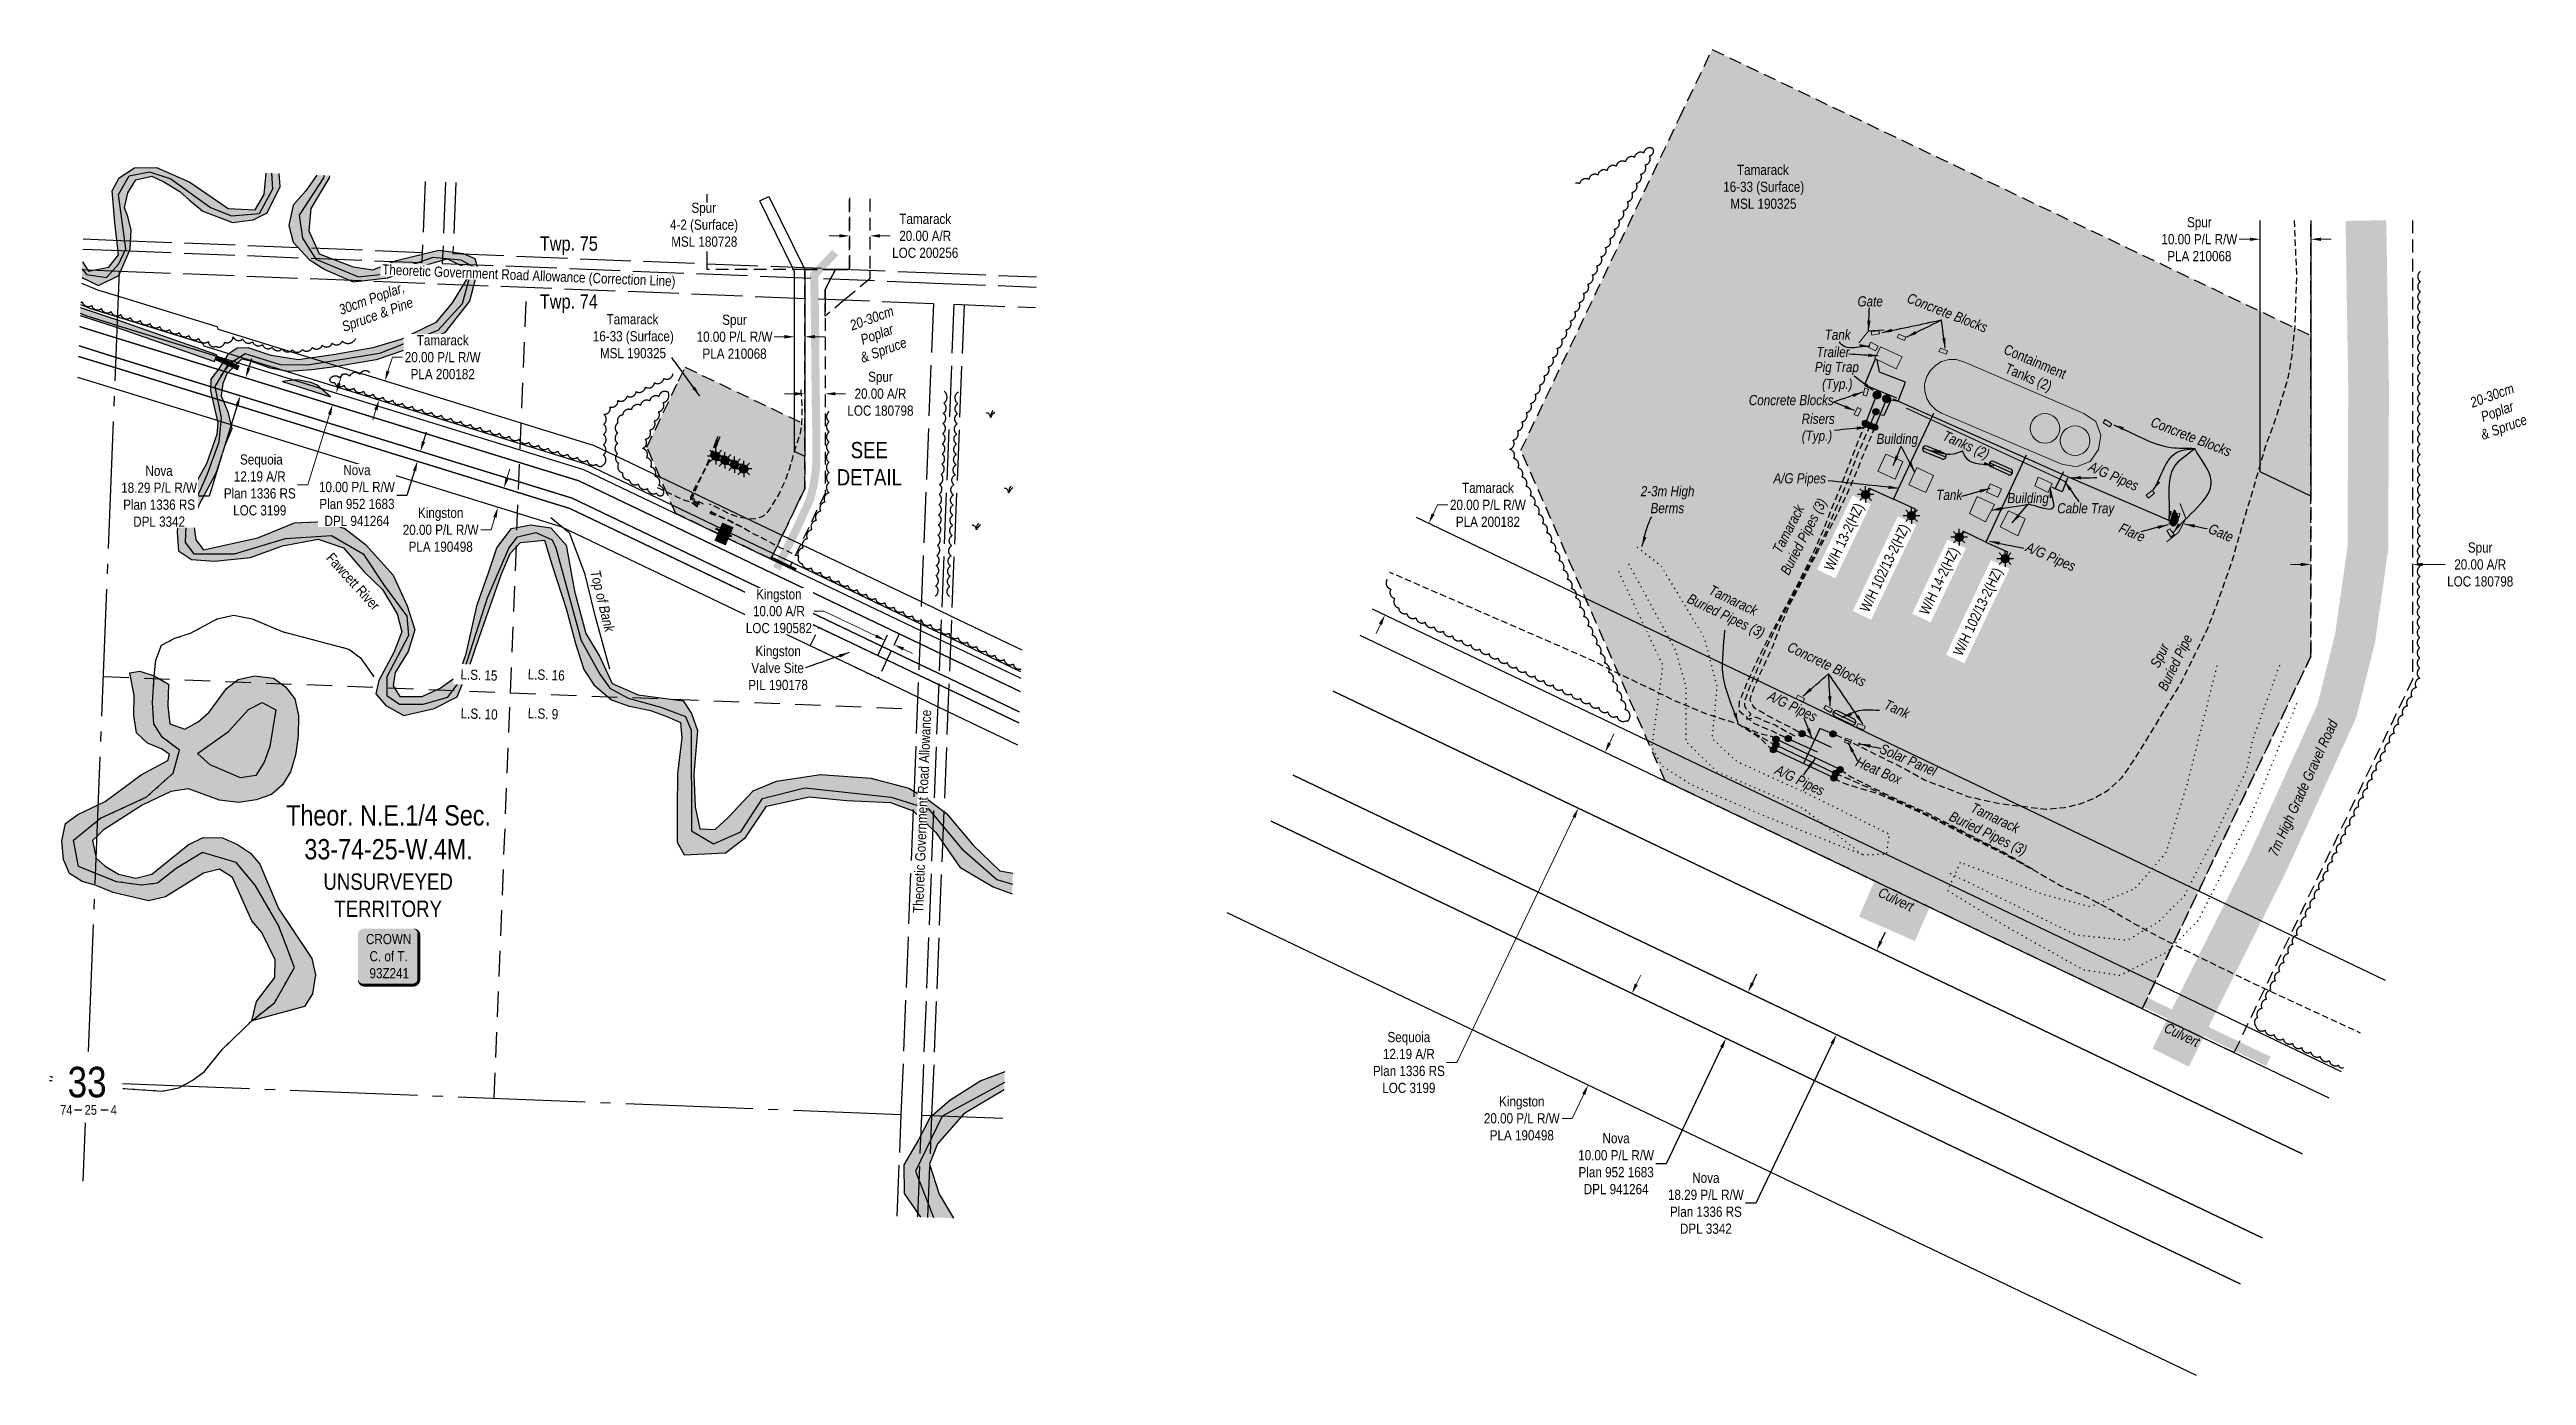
# Model space of a CAD drawing. Extents: x 323017 to 326965, y 6148514 to 6151575.
# Drawn here: x 323624 to 326059, y 6148514 to 6149818 of the extents above; entities that cross this region are included whole.
import ezdxf
from ezdxf.enums import TextEntityAlignment as Align

# ---------------------------------------------------------------- set-up
doc = ezdxf.new("R2010")
doc.units = 0
doc.header["$LTSCALE"] = 5
doc.header["$PDSIZE"] = 0.5
for name, pattern in [('0', [1, 1, 0]), ('foc-ACCESSROAD', [3.75, 2.5, -1.25]), ('foc-LSD', [8, 5, -3]), ('foc-QUARTERLINE', [33, 25, -3, 2, -3]), ('foc-TOPO', [1, 0.2, -0.8]), ('foc-UNSURVEYED', [12.5, 10, -2.5]), ('foc-WHEELTRACKS', [2, 0.4, -1.6]), ('UG_PIPE', [1.875, 1.25, -0.625])]:
    doc.linetypes.add(name, pattern=pattern)
doc.layers.get('Defpoints').update_dxf_attribs({"color": 9})
for name, color, linetype in [('10', 1, 'Continuous'), ('9', 3, 'Continuous'), ('AS-CABLE', 224, 'foc-CABLE'), ('AS-FENCE', 48, 'foc-FENCE'), ('AS-OWNER', 7, 'Continuous'), ('AS-PIPE-AG', 44, 'Continuous'), ('AS-PIPE-UG', 44, 'UG_PIPE'), ('AS-PIPE-UG-T', 44, 'Continuous'), ('AS-ROADS', 254, 'Continuous'), ('AS-SYMBOL', 7, 'Continuous'), ('C-AR', 13, 'foc-ACCESSROAD'), ('C-RW', 13, 'Continuous'), ('C-SYMBOL', 7, 'Continuous'), ('C-WS', 13, 'foc-ACCESSROAD'), ('C-WS-S', 13, 'Continuous'), ('D-TXT', 6, 'Continuous'), ('DETAIL-T', 7, 'Continuous'), ('F-AR', 190, 'foc-ACCESSROAD'), ('F-RW', 190, 'Continuous'), ('F-WS', 190, 'foc-ACCESSROAD'), ('L-QSEC', 8, 'foc-QUARTERLINE'), ('L-ROAD-T', 7, 'Continuous'), ('L-SECLBL', 7, 'Continuous'), ('L-SECTION-LSD', 7, 'foc-LSD'), ('L-UNS-T', 3, 'Continuous'), ('L-USEC', 7, 'foc-UNSURVEYED'), ('P-PROPOSED-H', 21, 'Continuous'), ('T-BUSH', 110, '0'), ('T-BUSH-T', 110, 'Continuous'), ('T-CREEK', 160, 'Continuous'), ('T-GENERAL', 48, 'foc-TOPO'), ('T-SLOPE', 48, 'Continuous'), ('T-WATER', 160, 'Continuous'), ('T-WATER-H', 133, 'Continuous'), ('T-WATER-P3', 160, 'foc-WHEELTRACKS'), ('T-WATER-T', 170, 'Continuous')]:
    doc.layers.add(name, color=color, linetype=linetype)
for name, color, linetype, lineweight in [('AS-GENERAL', 48, 'Continuous', 18), ('C-AR-T', 13, 'Continuous', 9), ('C-RW-T', 13, 'Continuous', 9), ('C-WS-T', 13, 'Continuous', 9), ('F-AR-T', 190, 'Continuous', 9), ('F-RW-T', 190, 'Continuous', 9), ('F-WS-T', 190, 'Continuous', 9), ('T-TEXT', 48, 'Continuous', 18)]:
    doc.layers.add(name, color=color, linetype=linetype, lineweight=lineweight)
doc.styles.add('100L', font='ARIALN.TTF', dxfattribs={"height": 11})
doc.styles.add('175L', font='ARIALN.TTF', dxfattribs={"height": 20})
doc.styles.add('80', font='ARIALN.TTF', dxfattribs={"height": 10})
doc.styles.add('80CG', font='ARIALN.TTF', dxfattribs={"height": 10})
doc.styles.add('80L', font='ARIALN.TTF', dxfattribs={"height": 10})
doc.styles.add('80LS', font='ARIALNI.TTF', dxfattribs={"height": 10})
doc.styles.add('foc-LtypeFont', font='ARIALN.TTF', dxfattribs={"height": 7.35})
doc.styles.add('SIMPLEX', font='ARIALN.TTF')
doc.linetypes.add('foc-CABLE', pattern='A,2,-1,["C",foc-LtypeFont,S=0.2,R=0,X=-0.625,Y=-0.75],-1.24,8', length=12.24)
doc.linetypes.add('foc-FENCE', pattern='A,10,-1,["X",foc-LtypeFont,S=0.2,R=0,X=-0.625,Y=-0.75],-1.24', length=12.24)
doc.linetypes.add('foc-TOPO-flowdirection-NOLINE', pattern='A,0,[">",foc-LtypeFont,S=0.3,R=0,X=0,Y=-0.945],-20,[">",foc-LtypeFont,S=0.3,R=0,X=0,Y=-0.945],0', length=20)
doc.dimstyles.new('Compass 5 000', dxfattribs={"dimscale": 5, "dimtxt": 9, "dimasz": 2, "dimexe": 0.2, "dimexo": 0.0625, "dimgap": 0.5, "dimtad": 0, "dimtih": 1, "dimtoh": 1, "dimzin": 0, "dimdsep": 46, "dimtxsty": '80CG', "dimcen": 0.1, "dimse1": 1, "dimse2": 1, "dimclrd": 256, "dimclrt": 256, "dimaunit": 1, "dimadec": 4, "dimazin": 0, "dimtfac": 0.06, "dimtofl": 0, "dimtmove": 0, "dimatfit": 1, "dimfxl": 0.2, "dimtolj": 1, "dimtzin": 0, "dimlwd": -1, "dimarcsym": 0})

msp = doc.modelspace()

# ---------------------------------------------------------------- texts
at = {"layer": 'AS-CABLE', "insert": (325597.012, 6149372.008), "char_height": 9.99577, "attachment_point": 1, "style": '80L'}
msp.add_mtext_dynamic_manual_height_columns('\\pi0.56818;{\\fArial Narrow|b0|i1|c0|p34;Cable Tray}', width=56.79491, gutter_width=49.979, heights=[0], dxfattribs=at)
at = {"layer": 'AS-GENERAL', "style": '80LS'}
msp.add_text('7m High Grade Gravel Road', height=9.99883, rotation=65.53933, dxfattribs=at).set_placement((325813.443, 6149023.941))
at = {"layer": 'AS-GENERAL', "insert": (324165.403, 6149307.028), "char_height": 9.99874, "attachment_point": 1, "rotation": 283.776888, "style": '80L'}
msp.add_mtext_dynamic_manual_height_columns('{\\fArial Narrow|b0|i1|c0|p34;Top of Bank}', width=62.48014, gutter_width=49.994, heights=[0], dxfattribs=at)
at = {"layer": 'AS-PIPE-UG-T', "char_height": 9.99875, "attachment_point": 1, "style": '80LS'}
for s, width, insert, rotation in [('\\pi15.73016;Tamarack\\P\\pi0.29894;Buried Pipes (3)', 81.56317, (325309.905, 6149312.331), 62.750419), ('\\pi15.73016;Tamarack\\P\\pi0.29894;Buried Pipes (3)', 81.56317, (325244.156, 6149298.86), 334.45888), ('\\pi17.33194;Spur\\P\\pi0.30474;Buried Pipe', 59.04008, (325680.801, 6149197.867), 64.120937), ('\\pi15.73016;Tamarack\\P\\pi0.29894;Buried Pipes (3)', 81.56317, (325501.471, 6149084.782), 334.679126)]:
    msp.add_mtext_dynamic_manual_height_columns(s, width=width, gutter_width=50.004, heights=[0], dxfattribs=dict(at, insert=insert, rotation=rotation))
at = {"layer": 'C-SYMBOL', "color": 3, "insert": (323957.585, 6149075.069), "char_height": 19.9974, "width": 204.00329, "attachment_point": 2, "style": '175L'}
msp.add_mtext('Theor. N.E.1/4 Sec. 33-74-25-W.4M.', dxfattribs=at)
at = {"layer": 'C-WS-T', "char_height": 9.9987, "attachment_point": 1, "style": '80L'}
for insert in [(325268.589, 6149704.789), (324157.654, 6149557.854)]:
    msp.add_mtext_dynamic_manual_height_columns('\\pi14.19549;Tamarack\\P\\pi0.66383;16-33 (Surface)\\P\\pi7.67861;MSL 190325', width=78.98468, gutter_width=49.993, heights=[0], dxfattribs=dict(at, insert=insert))
at = {"layer": 'DETAIL-T', "color": 3, "insert": (324430.054, 6149410.805), "char_height": 15.998, "width": 63.62815, "attachment_point": 5, "style": '80CG'}
msp.add_mtext('SEE\\PDETAIL', dxfattribs=at)
at = {"layer": 'L-UNS-T', "color": 3, "insert": (323957.153, 6148986.442), "char_height": 15.99792, "attachment_point": 5, "style": '80L'}
msp.add_mtext_dynamic_manual_height_columns('UNSURVEYED TERRITORY', width=126.39732, gutter_width=47.494, heights=[0], dxfattribs=at)
at = {"layer": 'T-BUSH-T', "char_height": 9.99883, "attachment_point": 1, "rotation": 20, "style": '80L'}
for insert in [(324408.239, 6149550.477), (326000.644, 6149474.601)]:
    msp.add_mtext_dynamic_manual_height_columns('\\pi1.61825;{\\fArial Narrow|b0|i1|c0|p34;20-30cm \\P\\pi6.69269,t86.68333;Poplar \\P\\pi0.5031,tz;& Spruce}', width=46.93535, gutter_width=50, heights=[0], dxfattribs=dict(at, insert=insert))
at = {"layer": 'T-TEXT', "attachment_point": 1, "style": '80L'}
for s, width, gutter_width, insert, char_height in [('\\pi1.36593;{\\fArial Narrow|b0|i1|c0|p34;Gate}', 26.16668, 49.979, (325399.923, 6149575.459), 9.99577), ('\\pi0.7625;{\\fArial Narrow|b0|i1|c0|p34;Tank}', 26.16668, 49.979, (325368.222, 6149542.635), 9.99577), ('\\pi0.32622;{\\fArial Narrow|b0|i1|c0|p34;Pig Trap\\P\\pi7.43309;(Typ.)}', 43.1436, 50.022, (325358.982, 6149510.894), 9.99872), ('{\\fArial Narrow|b0|i1|c0|p34;Trailer}', 33.54728, 50.022, (325360.959, 6149525.611), 9.99872), ('{\\fArial Narrow|b0|i1|c0|p34;Concrete Blocks}', 83.47269, 50.022, (325294.407, 6149478.356), 9.99872), ('{\\fArial Narrow|b0|i1|c0|p34;Risers\\P(Typ.)}', 32.52422, 50.022, (325346.414, 6149459.986), 9.99872), ('\\pi0.29885;{\\fArial Narrow|b0|i1|c0|p34;Building}', 40.81259, 49.979, (325419.643, 6149440.26), 9.99577), ('\\pi0.38453;{\\fArial Narrow|b0|i1|c0|p34;2-3m High \\P\\pi10.03551;Berms}', 52.63884, 49.994, (325187.76, 6149388.811), 9.99883), ('\\pi0.7625;{\\fArial Narrow|b0|i1|c0|p34;Tank}', 26.16668, 49.979, (325477.893, 6149385.12), 9.99577), ('\\pi0.29885;{\\fArial Narrow|b0|i1|c0|p34;Building}', 40.81259, 49.979, (325548.188, 6149382.007), 9.99577)]:
    msp.add_mtext_dynamic_manual_height_columns(s, width=width, gutter_width=gutter_width, heights=[0], dxfattribs=dict(at, insert=insert, char_height=char_height))
for s, width, gutter_width, insert, char_height, rotation in [('{\\fArial Narrow|b0|i1|c0|p34;Concrete Blocks}', 83.47269, 50.022, (325452.573, 6149579.082), 9.99872, 338.68466), ('\\pi-2.64502;Containment\\P\\pi5.82252;Tanks (2)', 59.04008, 50.004, (325550.368, 6149527.65), 9.99872, 336.670817), ('\\pi0.7625;{\\fArial Narrow|b0|i1|c0|p34;Tanks (2)}', 47.80145, 49.979, (325487.295, 6149444.126), 9.99577, 335.943742), ('{\\fArial Narrow|b0|i1|c0|p34;Concrete Blocks}', 83.47269, 50.022, (325692.11, 6149457.219), 9.99872, 338.68466), ('\\pi2.63914;{\\fArial Narrow|b0|i1|c0|p34;A/G Pipes}', 56.8117, 50.022, (325628.88, 6149414.459), 9.99577, 336.694176), ('\\pi0.45908;{\\fArial Narrow|b0|i1|c0|p34;Flare}', 26.16668, 49.979, (325660.653, 6149353.161), 9.99577, 336.694176), ('\\pi1.36593;{\\fArial Narrow|b0|i1|c0|p34;Gate}', 26.16668, 49.979, (325747.819, 6149352.975), 9.99577, 336.694176), ('{\\fArial Narrow|b0|i1|c0|p34;A/G Pipes}', 51.67758, 50.022, (325569.417, 6149334.27), 9.99872, 336.694176), ('{\\fArial Narrow|b0|i1|c0|p34;Concrete Blocks}', 83.47269, 50.022, (325335.584, 6149236.126), 9.99872, 334.45888), ('{\\fArial Narrow|b0|i1|c0|p34;A/G Pipes}', 51.67758, 50.022, (325316.282, 6149188.022), 9.99872, 334.45888), ('\\pi0.7625;{\\fArial Narrow|b0|i1|c0|p34;Tank}', 26.16668, 49.979, (325429.717, 6149179.764), 9.99577, 335.943742), ('{\\fArial Narrow|b0|i1|c0|p34;Heat Box}', 47.64507, 50.022, (325402.454, 6149123.043), 9.99872, 336.694176), ('{\\fArial Narrow|b0|i1|c0|p34;Solar Panel}', 59.79904, 50.022, (325426.014, 6149135.978), 9.99872, 336.694176), ('{\\fArial Narrow|b0|i1|c0|p34;A/G Pipes}', 51.67758, 50.022, (325323.468, 6149115.294), 9.99872, 334.45888), ('{\\fArial Narrow|b0|i1|c0|p34;Culvert}', 36.82148, 49.994, (325424.976, 6148994.835), 9.99883, 334.458997), ('{\\fArial Narrow|b0|i1|c0|p34;Culvert}', 36.82148, 49.994, (325705.957, 6148861.618), 9.99883, 334.458997)]:
    msp.add_mtext_dynamic_manual_height_columns(s, width=width, gutter_width=gutter_width, heights=[0], dxfattribs=dict(at, insert=insert, char_height=char_height, rotation=rotation))

# ---------------------------------------------------------------- blocks, each defined once
blk = doc.blocks.new('L-SECLBL')
at = {"layer": '9', "color": 7}
for p, q in [((-5.1, -27.8), (-12.3, -27.8)), ((20.7, -27.8), (13.5, -27.8))]:
    blk.add_line(p, q, dxfattribs=at)
at = {"layer": '10', "color": 2, "style": 'SIMPLEX'}
blk.add_attdef('SEC', text='', height=30, dxfattribs=at).set_placement((0, 0), align=Align.MIDDLE)
at = {"layer": '10', "color": 5, "style": '80L'}
blk.add_attdef('TWP', text='', height=9.5, dxfattribs=at).set_placement((-14.4, -27.4), align=Align.MIDDLE_RIGHT)
blk.add_attdef('RGE', text='', height=9.5, dxfattribs=at).set_placement((3.6, -27.4), align=Align.MIDDLE_CENTER)
blk.add_attdef('MER', text='', height=9.5, dxfattribs=at).set_placement((23.2, -27.4), align=Align.MIDDLE_LEFT)
blk = doc.blocks.new('*D422')
at = {"layer": 'Defpoints', "color": 0, "transparency": 16777216}
for p in [(323811.8, 6149477.6), (323887.5, 6149473.4), (323882.1, 6149455.9)]:
    blk.add_point(p, dxfattribs=at)
at = {"layer": 'F-RW', "transparency": 16777216}
for p, q in [((323820.1, 6149504.7), (323823.1, 6149514.2)), ((323808.8, 6149468.1), (323781.2, 6149378.8)), ((323781.2, 6149378.8), (323771.2, 6149378.8))]:
    blk.add_line(p, q, dxfattribs=at)
for points in [[(323818.6, 6149505.2), (323821.7, 6149504.2), (323817.2, 6149495.1)], [(323807.2, 6149468.6), (323810.4, 6149467.6), (323811.8, 6149477.6)]]:
    blk.add_solid(points, dxfattribs=at)
at = {"layer": 'F-RW', "transparency": 16777216, "insert": (323732.1, 6149378.8), "char_height": 10, "attachment_point": 5, "style": '80CG', "bg_fill": 3, "box_fill_scale": 1.1, "bg_fill_color": 256, "bg_fill_true_color": 13158600, "bg_fill_transparency": 0}
blk.add_mtext('\\A1;Nova\\P18.29 P/L R/W\\PPlan 1336 RS\\PDPL 3342', dxfattribs=at)
blk = doc.blocks.new('*D423')
at = {"layer": 'Defpoints', "color": 0, "transparency": 16777216}
for p in [(323977.7, 6149415.9), (323980.7, 6149425.4), (323986, 6149413.3)]:
    blk.add_point(p, dxfattribs=at)
at = {"layer": 'F-RW', "transparency": 16777216}
for p, q in [((323991.9, 6149432.4), (323994.9, 6149442)), ((323983.1, 6149403.8), (323975.6, 6149379.5)), ((323975.6, 6149379.5), (323965.6, 6149379.5))]:
    blk.add_line(p, q, dxfattribs=at)
for points in [[(323990.3, 6149432.9), (323993.5, 6149431.9), (323989, 6149422.9)], [(323981.5, 6149404.2), (323984.7, 6149403.3), (323986, 6149413.3)]]:
    blk.add_solid(points, dxfattribs=at)
at = {"layer": 'F-RW', "transparency": 16777216, "insert": (323926.5, 6149379.5), "char_height": 10, "attachment_point": 5, "style": '80CG', "bg_fill": 3, "box_fill_scale": 1.1, "bg_fill_color": 256, "bg_fill_true_color": 13158600, "bg_fill_transparency": 0}
blk.add_mtext('\\A1;Nova\\P10.00 P/L R/W\\PPlan 952 1683\\PDPL 941264', dxfattribs=at)
blk = doc.blocks.new('*D424')
at = {"layer": 'Defpoints', "color": 0, "transparency": 16777216}
for p in [(323880.2, 6149488.4), (323876.6, 6149476.8), (323906.1, 6149480.4)]:
    blk.add_point(p, dxfattribs=at)
at = {"layer": 'F-AR-T', "transparency": 16777216}
for p, q in [((323909.1, 6149489.9), (323912, 6149499.5)), ((323899.6, 6149459.2), (323878.1, 6149389.9)), ((323878.1, 6149389.9), (323868.1, 6149389.9))]:
    blk.add_line(p, q, dxfattribs=at)
for points in [[(323907.5, 6149490.4), (323910.7, 6149489.4), (323906.1, 6149480.4)], [(323898, 6149459.7), (323901.2, 6149458.7), (323902.5, 6149468.8)]]:
    blk.add_solid(points, dxfattribs=at)
at = {"layer": 'F-AR-T', "transparency": 16777216, "insert": (323831, 6149389.9), "char_height": 10, "attachment_point": 5, "style": '80CG', "bg_fill": 3, "box_fill_scale": 1.1, "bg_fill_color": 256, "bg_fill_true_color": 13158600, "bg_fill_transparency": 0}
blk.add_mtext('\\A1; Sequoia\\P12.19 A/R\\PPlan 1336 RS\\PLOC 3199', dxfattribs=at)
blk = doc.blocks.new('*D425')
at = {"layer": 'Defpoints', "color": 0, "transparency": 16777216}
for p in [(324366.7, 6149462.6), (324386.7, 6149479.6), (324386.7, 6149462.6)]:
    blk.add_point(p, dxfattribs=at)
at = {"layer": 'F-AR-T', "transparency": 16777216}
for p, q in [((324356.7, 6149479.6), (324346.7, 6149479.6)), ((324396.7, 6149479.6), (324406.7, 6149479.6))]:
    blk.add_line(p, q, dxfattribs=at)
for points in [[(324356.7, 6149481.2), (324356.7, 6149477.9), (324366.7, 6149479.6)], [(324396.7, 6149481.2), (324396.7, 6149477.9), (324386.7, 6149479.6)]]:
    blk.add_solid(points, dxfattribs=at)
at = {"layer": 'F-AR-T', "transparency": 16777216, "insert": (324441, 6149479.6), "char_height": 10, "attachment_point": 5, "style": '80CG'}
blk.add_mtext('\\A1;Spur\\P20.00 A/R\\PLOC 180798', dxfattribs=at)
blk = doc.blocks.new('*D426')
at = {"layer": 'Defpoints', "color": 0, "transparency": 16777216}
for p in [(324444.2, 6149234.5), (324445.5, 6149237.2), (324453.2, 6149230.2)]:
    blk.add_point(p, dxfattribs=at)
at = {"layer": 'F-AR-T', "transparency": 16777216}
for p, q in [((324385.5, 6149265.8), (324375.5, 6149265.8)), ((324436.4, 6149241.5), (324385.5, 6149265.8)), ((324463.5, 6149228.6), (324472.5, 6149224.2))]:
    blk.add_line(p, q, dxfattribs=at)
for points in [[(324437.2, 6149243), (324435.7, 6149240), (324445.5, 6149237.2)], [(324464.2, 6149230.1), (324462.8, 6149227.1), (324454.5, 6149232.9)]]:
    blk.add_solid(points, dxfattribs=at)
at = {"layer": 'F-AR-T', "transparency": 16777216, "insert": (324341.2, 6149265.8), "char_height": 10, "attachment_point": 5, "style": '80CG', "bg_fill": 3, "box_fill_scale": 1.1, "bg_fill_color": 256, "bg_fill_true_color": 13158600, "bg_fill_transparency": 0}
blk.add_mtext('\\A1;Kingston\\P10.00 A/R\\PLOC 190582', dxfattribs=at)
blk = doc.blocks.new('*D427')
at = {"layer": 'C-AR-T', "transparency": 16777216}
for p, q in [((324400.7, 6149634.8), (324390.7, 6149634.8)), ((324440.7, 6149634.8), (324450.7, 6149634.8))]:
    blk.add_line(p, q, dxfattribs=at)
for points in [[(324400.7, 6149636.5), (324400.7, 6149633.2), (324410.7, 6149634.8)], [(324440.7, 6149636.5), (324440.7, 6149633.1), (324430.7, 6149634.8)]]:
    blk.add_solid(points, dxfattribs=at)
at = {"layer": 'Defpoints', "color": 0, "transparency": 16777216}
for p in [(324410.7, 6149643.1), (324430.7, 6149643.1), (324430.7, 6149634.8)]:
    blk.add_point(p, dxfattribs=at)
at = {"layer": 'C-AR-T', "transparency": 16777216, "insert": (324485, 6149634.8), "char_height": 10, "attachment_point": 5, "style": '80CG'}
blk.add_mtext('\\A1;Tamarack\\P20.00 A/R\\PLOC 200256', dxfattribs=at)
blk = doc.blocks.new('*D428')
at = {"layer": 'Defpoints', "color": 0, "transparency": 16777216}
for p in [(324044.4, 6149395), (324038.5, 6149375.9), (324065.1, 6149367.7)]:
    blk.add_point(p, dxfattribs=at)
at = {"layer": 'F-RW-T', "transparency": 16777216}
for p, q in [((324073.9, 6149396.4), (324076.9, 6149405.9)), ((324058.3, 6149345.8), (324048.3, 6149345.8)), ((324062.1, 6149358.1), (324058.3, 6149345.8))]:
    blk.add_line(p, q, dxfattribs=at)
for points in [[(324072.4, 6149396.8), (324075.5, 6149395.9), (324071, 6149386.8)], [(324060.5, 6149358.6), (324063.7, 6149357.6), (324065.1, 6149367.7)]]:
    blk.add_solid(points, dxfattribs=at)
at = {"layer": 'F-RW-T', "transparency": 16777216, "insert": (324008.8, 6149345.8), "char_height": 10, "attachment_point": 5, "style": '80CG'}
blk.add_mtext('\\A1;Kingston\\P20.00 P/L R/W\\PPLA 190498', dxfattribs=at)
blk = doc.blocks.new('*D429')
at = {"layer": 'C-RW-T', "transparency": 16777216}
for p, q in [((323957, 6149501.9), (323961.3, 6149515.5)), ((323961.3, 6149515.5), (323971.3, 6149515.5)), ((323945.2, 6149463.7), (323942.2, 6149454.1))]:
    blk.add_line(p, q, dxfattribs=at)
for points in [[(323955.4, 6149502.4), (323958.6, 6149501.4), (323954.1, 6149492.4)], [(323943.6, 6149464.2), (323946.8, 6149463.2), (323948.2, 6149473.3)]]:
    blk.add_solid(points, dxfattribs=at)
at = {"layer": 'Defpoints', "color": 0, "transparency": 16777216}
for p in [(323954.1, 6149492.4), (323993.9, 6149459.1), (323999.8, 6149478.2)]:
    blk.add_point(p, dxfattribs=at)
at = {"layer": 'C-RW-T', "transparency": 16777216, "insert": (324010.8, 6149515.5), "char_height": 10, "attachment_point": 5, "style": '80CG', "bg_fill": 3, "box_fill_scale": 1.1, "bg_fill_color": 256, "bg_fill_true_color": 13158600, "bg_fill_transparency": 0}
blk.add_mtext('\\A1;Tamarack\\P20.00 P/L R/W\\PPLA 200182', dxfattribs=at)
blk = doc.blocks.new('*D430')
at = {"layer": 'Defpoints', "color": 0, "transparency": 16777216}
for p in [(324356.7, 6149535.6), (324356.7, 6149530.4), (324366.7, 6149530.4)]:
    blk.add_point(p, dxfattribs=at)
at = {"layer": 'F-RW-T', "transparency": 16777216}
for p, q in [((324346.7, 6149535.6), (324336.7, 6149535.6)), ((324376.7, 6149535.6), (324386.7, 6149535.6))]:
    blk.add_line(p, q, dxfattribs=at)
for points in [[(324346.7, 6149537.3), (324346.7, 6149533.9), (324356.7, 6149535.6)], [(324376.7, 6149537.3), (324376.7, 6149533.9), (324366.7, 6149535.6)]]:
    blk.add_solid(points, dxfattribs=at)
at = {"layer": 'F-RW-T', "transparency": 16777216, "insert": (324297.6, 6149535.6), "char_height": 10, "attachment_point": 5, "style": '80CG'}
blk.add_mtext('\\A1;Spur\\P10.00 P/L R/W\\PPLA 210068', dxfattribs=at)
blk = doc.blocks.new('*U431')
h = blk.add_hatch(color=255)
edge = h.paths.add_edge_path()
edge.add_line((-24, -28.5), (24, -28.5))
edge.add_arc((24, -22.5), 6, 270, 360)
edge.add_line((30, -22.5), (30, 21))
edge.add_arc((24, 21), 6, 0, 90)
edge.add_line((24, 27), (-24, 27))
edge.add_arc((-24, 21), 6, 90, 180)
edge.add_line((-30, 21), (-30, -22.5))
edge.add_arc((-24, -22.5), 6, 180, 270)
at = {"color": 14, "flags": 128}
blk.add_lwpolyline([(-24, -28.5, 3, 3, 0), (24, -28.5, 3, 3, 0.414214), (30, -22.5, 3, 3, 0), (30, 21, 3, 0, 0.414214), (24, 27, 0, 0, 0), (-24, 27, 0, 0, 0.414214), (-30, 21, 0, 0, 0), (-30, -22.5, 0, 3, 0.414214)], format="xyseb", close=True, dxfattribs=at)
at = {"color": 14, "style": '80'}
blk.add_attdef('ENTER_TEXT_001', (-26.8, -4.9), '', height=10, dxfattribs=at)
blk = doc.blocks.new('GAS')
h = blk.add_hatch(color=255)
h.dxf.hatch_style = 1
edge = h.paths.add_edge_path()
edge.add_arc((0, 0), 0.9, 0, 360)
for p, q in [((-0.81, 0), (-1.62, 0)), ((-0.57, 0.57), (-1.14, 1.14)), ((0, 0.81), (0, 1.62)), ((0.57, 0.57), (1.14, 1.14)), ((1.62, 0), (0.81, 0)), ((-0.57, -0.57), (-1.14, -1.14)), ((0, -0.81), (0, -1.62)), ((1.14, -1.14), (0.57, -0.57))]:
    blk.add_line(p, q)
blk.add_circle((0, 0), 0.8)
blk = doc.blocks.new('musk')
at = {"layer": 'T-GENERAL', "linetype": 'Continuous'}
for centre, radius, start, end in [((-0.86, 0.03), 0.856, 357.7915, 88.2897), ((1.86, 0.15), 1.86, 140.732, 184.6871), ((1.91, -0.8), 2.08, 122.4427, 157.2145)]:
    blk.add_arc(centre, radius, start, end, dxfattribs=at)
blk = doc.blocks.new('FLARE')
h = blk.add_hatch(color=255)
h.dxf.hatch_style = 1
h.paths.add_polyline_path([(0.16, 2.41, 0.114147), (0.13, 2.43), (0.11, 2.44, 0.261551), (0.01, 2.42), (0, 2.41, 0.131268), (-0.03, 2.37), (-0.04, 2.35, 0.041497), (-0.05, 2.33), (-0.05, 2.29, 0.015174), (-0.05, 2.29), (-0.06, 2.24, 0.004376), (-0.06, 2.24), (-0.07, 2.18), (-0.08, 2.11), (-0.09, 2.05), (-0.1, 1.98), (-0.12, 1.91), (-0.14, 1.83), (-0.17, 1.76), (-0.19, 1.68), (-0.22, 1.61), (-0.26, 1.53), (-0.29, 1.46), (-0.32, 1.39), (-0.36, 1.32), (-0.39, 1.25, 0.000505), (-0.39, 1.25), (-0.43, 1.18, 0.002398), (-0.43, 1.18), (-0.46, 1.1, 0.004177), (-0.46, 1.1), (-0.5, 1.03, 0.005735), (-0.5, 1.03), (-0.53, 0.95, 0.006994), (-0.53, 0.95), (-0.56, 0.87, 0.00791), (-0.57, 0.87), (-0.6, 0.78, 0.008323), (-0.6, 0.78), (-0.63, 0.69, 0.008095), (-0.63, 0.68), (-0.66, 0.59, 0.008067), (-0.66, 0.59), (-0.68, 0.49, 0.008387), (-0.68, 0.49), (-0.7, 0.39, 0.009056), (-0.71, 0.38), (-0.72, 0.28, 0.010123), (-0.72, 0.28), (-0.74, 0.18, 0.011689), (-0.74, 0.18), (-0.75, 0.08, 0.013925), (-0.75, 0.08), (-0.75, -0.02, 0.016488), (-0.75, -0.02), (-0.75, -0.11, 0.017255), (-0.75, -0.12), (-0.74, -0.2, 0.01735), (-0.74, -0.2), (-0.73, -0.28, 0.017311), (-0.73, -0.29), (-0.71, -0.36, 0.01715), (-0.71, -0.36), (-0.69, -0.43, 0.016886), (-0.69, -0.44), (-0.66, -0.5, 0.016546), (-0.66, -0.5), (-0.63, -0.56, 0.016164), (-0.63, -0.56), (-0.6, -0.61, 0.016329), (-0.6, -0.62), (-0.57, -0.66, 0.018828), (-0.57, -0.67), (-0.54, -0.71, 0.022087), (-0.53, -0.71), (-0.5, -0.75, 0.025345), (-0.49, -0.76), (-0.46, -0.78, 0.028234), (-0.45, -0.79), (-0.42, -0.82, 0.030298), (-0.41, -0.82), (-0.37, -0.84, 0.031129), (-0.36, -0.85), (-0.32, -0.86, 0.030544), (-0.31, -0.87), (-0.27, -0.88, 0.028465), (-0.26, -0.88), (-0.22, -0.89, 0.025311), (-0.21, -0.89), (-0.16, -0.89, 0.02283), (-0.15, -0.89), (-0.11, -0.89, 0.021226), (-0.1, -0.89), (-0.05, -0.88, 0.020401), (-0.04, -0.88), (0, -0.87, 0.020299), (0.01, -0.87), (0.05, -0.85, 0.020911), (0.06, -0.85), (0.11, -0.83, 0.022277), (0.11, -0.83), (0.15, -0.81, 0.023712), (0.16, -0.8), (0.2, -0.78, 0.022408), (0.21, -0.78), (0.24, -0.75, 0.01993), (0.25, -0.74), (0.28, -0.72, 0.017146), (0.28, -0.71), (0.31, -0.68, 0.014211), (0.32, -0.68), (0.35, -0.64, 0.011221), (0.35, -0.64), (0.37, -0.61, 0.008212), (0.38, -0.61), (0.4, -0.57, 0.005172), (0.4, -0.57), (0.42, -0.54, 0.002523), (0.43, -0.54), (0.45, -0.5, 0.001671), (0.45, -0.5), (0.47, -0.47, 0.001229), (0.47, -0.47), (0.49, -0.44, 0.00075), (0.49, -0.44), (0.51, -0.41, 0.00026), (0.51, -0.41), (0.54, -0.37), (0.56, -0.34), (0.58, -0.3), (0.61, -0.27), (0.63, -0.23, 0.001311), (0.63, -0.23), (0.66, -0.19, 0.003726), (0.66, -0.19), (0.69, -0.15, 0.006065), (0.69, -0.14), (0.72, -0.1, 0.008452), (0.72, -0.1), (0.74, -0.05, 0.010991), (0.75, -0.05), (0.77, 0, 0.013767), (0.77, 0), (0.79, 0.05, 0.016839), (0.8, 0.05), (0.81, 0.1, 0.019104), (0.82, 0.11), (0.83, 0.15, 0.016987), (0.83, 0.16), (0.84, 0.21, 0.013636), (0.84, 0.21), (0.85, 0.26, 0.010244), (0.85, 0.27), (0.86, 0.31, 0.006846), (0.86, 0.32), (0.86, 0.37, 0.003419), (0.86, 0.37), (0.86, 0.41), (0.87, 0.46), (0.87, 0.5), (0.88, 0.54), (0.88, 0.59), (0.89, 0.63, 0.001278), (0.89, 0.63), (0.89, 0.67, 0.004735), (0.89, 0.67), (0.9, 0.71, 0.008354), (0.9, 0.72), (0.9, 0.76, 0.012059), (0.9, 0.76), (0.9, 0.8, 0.015712), (0.9, 0.81), (0.9, 0.85, 0.018457), (0.9, 0.85), (0.9, 0.89, 0.018102), (0.9, 0.9), (0.89, 0.94, 0.016533), (0.89, 0.95), (0.88, 0.99, 0.014576), (0.88, 0.99), (0.87, 1.03, 0.012435), (0.86, 1.04), (0.85, 1.08, 0.010283), (0.85, 1.09), (0.83, 1.13, 0.00824), (0.83, 1.13), (0.81, 1.18, 0.00638), (0.81, 1.18), (0.78, 1.23, 0.004735), (0.78, 1.23), (0.76, 1.29, 0.003388), (0.75, 1.29), (0.73, 1.34, 0.002345), (0.73, 1.34), (0.7, 1.4, 0.001492), (0.7, 1.4), (0.67, 1.46, 0.000746), (0.67, 1.46), (0.63, 1.51), (0.6, 1.57), (0.57, 1.62), (0.55, 1.68), (0.52, 1.73), (0.49, 1.78), (0.47, 1.83), (0.45, 1.87), (0.42, 1.92), (0.4, 1.97), (0.38, 2.02), (0.35, 2.08, 0.000332), (0.35, 2.08), (0.33, 2.13, 0.001849), (0.33, 2.13), (0.3, 2.19, 0.0038), (0.3, 2.19), (0.27, 2.24, 0.006473), (0.27, 2.24), (0.25, 2.29, 0.010865), (0.24, 2.3), (0.22, 2.34, 0.019524), (0.22, 2.34), (0.19, 2.38, 0.041077), (0.18, 2.39)])
at = {"color": 48, "flags": 128}
for points in [[(0.11, -0.72), (0.07, -0.74), (0.03, -0.76), (-0.02, -0.77), (-0.07, -0.78), (-0.11, -0.79), (-0.16, -0.79), (-0.2, -0.79), (-0.25, -0.78), (-0.29, -0.77), (-0.32, -0.76), (-0.36, -0.74), (-0.4, -0.71), (-0.43, -0.68), (-0.46, -0.65), (-0.49, -0.61), (-0.52, -0.56), (-0.54, -0.51), (-0.57, -0.46), (-0.59, -0.4), (-0.61, -0.33), (-0.63, -0.26), (-0.64, -0.19), (-0.65, -0.11), (-0.65, -0.02), (-0.65, 0.07), (-0.64, 0.17), (-0.63, 0.27), (-0.61, 0.36), (-0.58, 0.46), (-0.56, 0.56), (-0.53, 0.66), (-0.5, 0.75), (-0.47, 0.83), (-0.44, 0.91), (-0.41, 0.99), (-0.37, 1.06), (-0.34, 1.13), (-0.3, 1.2), (-0.27, 1.27), (-0.23, 1.34), (-0.2, 1.42), (-0.16, 1.49), (-0.13, 1.57), (-0.1, 1.65), (-0.07, 1.73), (-0.04, 1.8), (-0.02, 1.88), (0, 1.96), (0.01, 2.03), (0.02, 2.1), (0.03, 2.17), (0.04, 2.22), (0.05, 2.27), (0.05, 2.31), (0.06, 2.34), (0.08, 2.35), (0.09, 2.34), (0.11, 2.32), (0.13, 2.29), (0.16, 2.25), (0.18, 2.2), (0.21, 2.14), (0.24, 2.09), (0.26, 2.03), (0.29, 1.98), (0.31, 1.93), (0.33, 1.88), (0.36, 1.83), (0.38, 1.78), (0.41, 1.73), (0.43, 1.68), (0.46, 1.63), (0.49, 1.58), (0.52, 1.52), (0.55, 1.47), (0.58, 1.41), (0.61, 1.35), (0.64, 1.3), (0.67, 1.24), (0.69, 1.19), (0.72, 1.14), (0.74, 1.09), (0.75, 1.05), (0.77, 1), (0.78, 0.96), (0.79, 0.92), (0.8, 0.88), (0.8, 0.84), (0.8, 0.8), (0.8, 0.76), (0.8, 0.72), (0.79, 0.68), (0.79, 0.64), (0.78, 0.6), (0.78, 0.56), (0.77, 0.51), (0.77, 0.47), (0.76, 0.42), (0.76, 0.37), (0.76, 0.33), (0.75, 0.28), (0.74, 0.23), (0.73, 0.18), (0.72, 0.13), (0.7, 0.09), (0.68, 0.04), (0.66, 0), (0.63, -0.05), (0.61, -0.09), (0.58, -0.13), (0.55, -0.17), (0.53, -0.21), (0.5, -0.25), (0.48, -0.28), (0.45, -0.32), (0.43, -0.35), (0.41, -0.38), (0.39, -0.42), (0.37, -0.45), (0.34, -0.48), (0.32, -0.51), (0.3, -0.55), (0.27, -0.58), (0.24, -0.61), (0.21, -0.64), (0.18, -0.67), (0.15, -0.7)], [(0.02, -0.75), (-0.01, -0.76), (-0.03, -0.77), (-0.05, -0.78), (-0.08, -0.78), (-0.11, -0.79), (-0.13, -0.79), (-0.16, -0.79), (-0.18, -0.78), (-0.2, -0.78), (-0.23, -0.77), (-0.25, -0.76), (-0.26, -0.74), (-0.28, -0.73), (-0.3, -0.71), (-0.32, -0.69), (-0.33, -0.66), (-0.35, -0.63), (-0.36, -0.6), (-0.37, -0.57), (-0.39, -0.53), (-0.4, -0.49), (-0.4, -0.45), (-0.41, -0.41), (-0.41, -0.36), (-0.41, -0.31), (-0.4, -0.25), (-0.39, -0.2), (-0.38, -0.14), (-0.37, -0.09), (-0.36, -0.03), (-0.34, 0.02), (-0.32, 0.07), (-0.31, 0.12), (-0.29, 0.16), (-0.27, 0.21), (-0.25, 0.25), (-0.23, 0.29), (-0.21, 0.33), (-0.19, 0.37), (-0.17, 0.41), (-0.15, 0.45), (-0.14, 0.49), (-0.12, 0.53), (-0.1, 0.58), (-0.08, 0.62), (-0.07, 0.66), (-0.06, 0.71), (-0.05, 0.75), (-0.04, 0.79), (-0.03, 0.83), (-0.03, 0.87), (-0.02, 0.9), (-0.02, 0.93), (-0.01, 0.95), (-0.01, 0.96), (0, 0.97), (0.01, 0.96), (0.02, 0.95), (0.03, 0.94), (0.04, 0.91), (0.06, 0.88), (0.07, 0.86), (0.09, 0.82), (0.1, 0.79), (0.12, 0.76), (0.13, 0.74), (0.14, 0.71), (0.16, 0.68), (0.17, 0.65), (0.18, 0.63), (0.2, 0.6), (0.21, 0.57), (0.23, 0.54), (0.25, 0.51), (0.26, 0.47), (0.28, 0.44), (0.3, 0.41), (0.31, 0.38), (0.33, 0.35), (0.34, 0.32), (0.36, 0.29), (0.37, 0.27), (0.38, 0.24), (0.39, 0.22), (0.39, 0.19), (0.4, 0.17), (0.4, 0.15), (0.41, 0.13), (0.41, 0.1), (0.41, 0.08), (0.4, 0.06), (0.4, 0.04), (0.4, 0.01), (0.39, -0.01), (0.39, -0.03), (0.39, -0.06), (0.39, -0.08), (0.38, -0.11), (0.38, -0.14), (0.38, -0.16), (0.38, -0.19), (0.37, -0.22), (0.37, -0.24), (0.36, -0.27), (0.35, -0.3), (0.34, -0.32), (0.32, -0.35), (0.31, -0.37), (0.3, -0.4), (0.28, -0.42), (0.27, -0.44), (0.25, -0.46), (0.24, -0.48), (0.22, -0.5), (0.21, -0.52), (0.2, -0.54), (0.19, -0.56), (0.17, -0.58), (0.16, -0.6), (0.15, -0.61), (0.14, -0.63), (0.12, -0.65), (0.11, -0.67), (0.09, -0.69), (0.08, -0.7), (0.06, -0.72), (0.04, -0.74)]]:
    blk.add_lwpolyline(points, close=True, dxfattribs=at)
blk = doc.blocks.new('riser')
h = blk.add_hatch(color=255)
h.dxf.hatch_style = 1
edge = h.paths.add_edge_path()
edge.add_arc((0, 0), 0.7, 0, 360)
blk.add_hatch(color=48).paths.add_polyline_path([(0.58, -0.15), (-0.58, -0.15, 0.774597)])
at = {"color": 48}
blk.add_line((-0.58, -0.15), (0.58, -0.15), dxfattribs=at)
blk.add_circle((0, 0), 0.6, dxfattribs=at)
blk = doc.blocks.new('PIG')
h = blk.add_hatch(color=255)
h.dxf.hatch_style = 1
edge = h.paths.add_edge_path()
edge.add_arc((0, 0), 0.85, 0, 360)
at = {"layer": 'AS-SYMBOL'}
h = blk.add_hatch(color=48, dxfattribs=at)
h.dxf.hatch_style = 1
h.paths.add_polyline_path([(-0.1, 0, 1), (-0.55, 0, 1)])
h = blk.add_hatch(color=48, dxfattribs=at)
h.dxf.hatch_style = 1
h.paths.add_polyline_path([(0.1, 0, 1), (0.55, 0, 1)])
at = {"layer": 'AS-SYMBOL', "color": 48}
for centre, radius in [((0, 0), 0.75), ((-0.33, 0), 0.225), ((0.33, 0), 0.225)]:
    blk.add_circle(centre, radius, dxfattribs=at)
blk = doc.blocks.new('*D440')
at = {"layer": 'Defpoints', "color": 0, "transparency": 16777216}
for p in [(324985.4, 6148982.7), (324942.4, 6148892.6), (325136.5, 6148799.9)]:
    blk.add_point(p, dxfattribs=at)
at = {"layer": 'F-RW-T', "transparency": 16777216}
for p, q in [((325183.8, 6148898.9), (325188.2, 6148908)), ((325132.2, 6148790.8), (325120.9, 6148767.1)), ((325120.9, 6148767.1), (325110.9, 6148767.1))]:
    blk.add_line(p, q, dxfattribs=at)
for points in [[(325182.3, 6148899.7), (325185.3, 6148898.2), (325179.5, 6148889.9)], [(325130.7, 6148791.6), (325133.7, 6148790.1), (325136.5, 6148799.9)]]:
    blk.add_solid(points, dxfattribs=at)
at = {"layer": 'F-RW-T', "transparency": 16777216, "insert": (325071.3, 6148767.1), "char_height": 10, "attachment_point": 5, "style": '80CG'}
blk.add_mtext('\\A1;Kingston\\P20.00 P/L R/W\\PPLA 190498', dxfattribs=at)
blk = doc.blocks.new('*D441')
at = {"layer": 'Defpoints', "color": 0, "transparency": 16777216}
for p in [(325131.8, 6148968.5), (325110.1, 6148923.1), (325272, 6148845.8)]:
    blk.add_point(p, dxfattribs=at)
at = {"layer": 'F-RW', "transparency": 16777216}
for p, q in [((325298, 6148900.2), (325302.3, 6148909.2)), ((325267.7, 6148836.8), (325213.1, 6148722.5)), ((325213.1, 6148722.5), (325203.1, 6148722.5))]:
    blk.add_line(p, q, dxfattribs=at)
for points in [[(325296.5, 6148900.9), (325299.5, 6148899.5), (325293.6, 6148891.2)], [(325266.2, 6148837.5), (325269.2, 6148836.1), (325272, 6148845.8)]]:
    blk.add_solid(points, dxfattribs=at)
at = {"layer": 'F-RW', "transparency": 16777216, "insert": (325164, 6148722.5), "char_height": 10, "attachment_point": 5, "style": '80CG'}
blk.add_mtext('\\A1;Nova\\P10.00 P/L R/W\\PPlan 952 1683\\PDPL 941264', dxfattribs=at)
blk = doc.blocks.new('*D442')
at = {"layer": 'Defpoints', "color": 0, "transparency": 16777216}
for p in [(325341.2, 6148969.8), (325301.7, 6148887.3), (325380.6, 6148849.6)]:
    blk.add_point(p, dxfattribs=at)
at = {"layer": 'F-RW', "transparency": 16777216}
for p, q in [((325424.3, 6148941.2), (325428.6, 6148950.2)), ((325376.2, 6148840.6), (325301.3, 6148683.6)), ((325301.3, 6148683.6), (325291.3, 6148683.6))]:
    blk.add_line(p, q, dxfattribs=at)
for points in [[(325422.8, 6148941.9), (325425.8, 6148940.5), (325420, 6148932.2)], [(325374.7, 6148841.3), (325377.7, 6148839.9), (325380.6, 6148849.6)]]:
    blk.add_solid(points, dxfattribs=at)
at = {"layer": 'F-RW', "transparency": 16777216, "insert": (325252.2, 6148683.6), "char_height": 10, "attachment_point": 5, "style": '80CG'}
blk.add_mtext('\\A1;Nova\\P18.29 P/L R/W\\PPlan 1336 RS\\PDPL 3342', dxfattribs=at)
blk = doc.blocks.new('*D443')
at = {"layer": 'Defpoints', "color": 0, "transparency": 16777216}
for p in [(325046.6, 6149178), (325020.3, 6149123.1), (325126.9, 6149072.2)]:
    blk.add_point(p, dxfattribs=at)
at = {"layer": 'F-AR-T', "transparency": 16777216}
for p, q in [((325157.5, 6149136.1), (325161.8, 6149145.2)), ((325122.6, 6149063.2), (325007.4, 6148822)), ((325007.4, 6148822), (324997.4, 6148822))]:
    blk.add_line(p, q, dxfattribs=at)
for points in [[(325156, 6149136.9), (325159, 6149135.4), (325153.2, 6149127.1)], [(325121.1, 6149063.9), (325124.1, 6149062.4), (325126.9, 6149072.2)]]:
    blk.add_solid(points, dxfattribs=at)
at = {"layer": 'F-AR-T', "transparency": 16777216, "insert": (324960.3, 6148822), "char_height": 10, "width": 350.875, "attachment_point": 5, "style": '80CG'}
blk.add_mtext('\\A1;Sequoia\\P12.19 A/R\\PPlan 1336 RS\\PLOC 3199', dxfattribs=at)
blk = doc.blocks.new('*D444')
at = {"layer": 'C-RW-T', "transparency": 16777216}
for p, q in [((324984.2, 6149361.3), (324988.5, 6149370.3)), ((324988.5, 6149370.3), (324998.5, 6149370.3)), ((324932.4, 6149253.1), (324928.1, 6149244))]:
    blk.add_line(p, q, dxfattribs=at)
for points in [[(324982.7, 6149362), (324985.7, 6149360.6), (324979.9, 6149352.3)], [(324930.9, 6149253.8), (324933.9, 6149252.3), (324936.8, 6149262.1)]]:
    blk.add_solid(points, dxfattribs=at)
at = {"layer": 'Defpoints', "color": 0, "transparency": 16777216}
for p in [(324979.9, 6149352.3), (325143.7, 6149274), (325100.6, 6149183.8)]:
    blk.add_point(p, dxfattribs=at)
at = {"layer": 'C-RW-T', "transparency": 16777216, "insert": (325038, 6149370.3), "char_height": 10, "attachment_point": 5, "style": '80CG'}
blk.add_mtext('\\A1;Tamarack\\P20.00 P/L R/W\\PPLA 200182', dxfattribs=at)
blk = doc.blocks.new('*D445')
at = {"layer": 'Defpoints', "color": 0, "transparency": 16777216}
for p in [(325796.8, 6149631.5), (325796.8, 6149589.7), (325846.8, 6149589.7)]:
    blk.add_point(p, dxfattribs=at)
at = {"layer": 'F-RW-T', "transparency": 16777216}
for p, q in [((325786.8, 6149631.5), (325776.2, 6149631.5)), ((325856.8, 6149631.5), (325866.8, 6149631.5))]:
    blk.add_line(p, q, dxfattribs=at)
for points in [[(325786.8, 6149633.1), (325786.8, 6149629.8), (325796.8, 6149631.5)], [(325856.8, 6149633.1), (325856.8, 6149629.8), (325846.8, 6149631.5)]]:
    blk.add_solid(points, dxfattribs=at)
at = {"layer": 'F-RW-T', "transparency": 16777216, "insert": (325737.2, 6149631.5), "char_height": 10, "attachment_point": 5, "style": '80CG'}
blk.add_mtext('\\A1;Spur\\P10.00 P/L R/W\\PPLA 210068', dxfattribs=at)
blk = doc.blocks.new('*D446')
at = {"layer": 'Defpoints', "color": 0, "transparency": 16777216}
for p in [(325946.8, 6149311.7), (325846.8, 6149295.1), (325946.8, 6149295.1)]:
    blk.add_point(p, dxfattribs=at)
at = {"layer": 'F-AR-T', "transparency": 16777216}
for p, q in [((325836.8, 6149311.7), (325826.8, 6149311.7)), ((325956.8, 6149311.7), (325978.9, 6149311.7))]:
    blk.add_line(p, q, dxfattribs=at)
for points in [[(325836.8, 6149313.4), (325836.8, 6149310.1), (325846.8, 6149311.7)], [(325956.8, 6149313.4), (325956.8, 6149310.1), (325946.8, 6149311.7)]]:
    blk.add_solid(points, dxfattribs=at)
at = {"layer": 'F-AR-T', "transparency": 16777216, "insert": (326013.2, 6149311.7), "char_height": 10, "attachment_point": 5, "style": '80CG'}
blk.add_mtext('\\A1;Spur\\P20.00 A/R\\PLOC 180798', dxfattribs=at)
blk = doc.blocks.new('*U448')
at = {"color": 48}
for p, q in [((4.2, -1.1), (0.78, 0.32)), ((3.73, -2.21), (0.32, -0.78))]:
    blk.add_line(p, q, dxfattribs=at)
for centre, start, end in [((0.55, -0.23), 67.3378, 247.3378), ((3.96, -1.66), 247.3378, 427.3378)]:
    blk.add_arc(centre, 0.6, start, end, dxfattribs=at)
at = {"layer": 'Defpoints'}
blk.add_line((4.52, -1.89), (0, 0), dxfattribs=at)
blk = doc.blocks.new('*U450')
at = {"color": 48}
for p, q in [((4.17, -1.21), (0.79, 0.3)), ((3.67, -2.3), (0.3, -0.79))]:
    blk.add_line(p, q, dxfattribs=at)
for centre, start, end in [((0.55, -0.25), 65.8806, 245.8806), ((3.92, -1.76), 245.8806, 425.8806)]:
    blk.add_arc(centre, 0.6, start, end, dxfattribs=at)
at = {"layer": 'Defpoints'}
blk.add_line((4.47, -2), (0, 0), dxfattribs=at)
blk = doc.blocks.new('*U451')
at = {"color": 48}
for p, q in [((4.1, -1.33), (0.8, 0.28)), ((3.57, -2.41), (0.28, -0.8))]:
    blk.add_line(p, q, dxfattribs=at)
for centre, start, end in [((0.54, -0.26), 64.0357, 244.0357), ((3.83, -1.87), 244.0357, 424.0357)]:
    blk.add_arc(centre, 0.6, start, end, dxfattribs=at)
at = {"layer": 'Defpoints'}
blk.add_line((4.37, -2.13), (0, 0), dxfattribs=at)

# ---------------------------------------------------------------- dimensions: what is measured, and where the dimension line sits
at = {"layer": 'C-AR-T'}
dim = msp.add_aligned_dim(p1=(324410.662, 6149643.103), p2=(324430.677, 6149643.091), distance=-8.286, text='Tamarack\\P20.00 A/R\\PLOC 200256', dimstyle='Compass 5 000', dxfattribs=at)
dim.commit()
dim.dimension.update_dxf_attribs({"geometry": '*D427', "text_midpoint": (324484.973, 6149634.793)})
at = {"layer": 'C-RW-T'}
dim = msp.add_linear_dim(base=(324979.862, 6149352.299), p1=(325100.554, 6149183.807), p2=(325143.665, 6149274.025), angle=64.45888, text='Tamarack\\P20.00 P/L R/W\\PPLA 200182', dimstyle='Compass 5 000', dxfattribs=at)
dim.commit()
dim.dimension.update_dxf_attribs({"geometry": '*D444', "text_midpoint": (325038.024, 6149370.345), "dimtype": 161})
at = {"layer": 'F-AR-T'}
for base, p1, p2, angle, text, picture, middle in [((324386.673, 6149479.581), (324366.677, 6149462.63), (324386.674, 6149462.631), 0.002918, 'Spur\\P20.00 A/R\\PLOC 180798', '*D425', (324440.988, 6149479.582)), ((325946.789, 6149311.724), (325846.802, 6149295.068), (325946.789, 6149295.073), 0.002918, 'Spur\\P20.00 A/R\\PLOC 180798', '*D446', (326013.23, 6149311.726)), ((325126.919, 6149072.189), (325046.553, 6149178.046), (325020.312, 6149123.118), 244.464742, 'Sequoia\\P12.19 A/R\\PPlan 1336 RS\\PLOC 3199', '*D443', (324960.308, 6148822.042))]:
    dim = msp.add_linear_dim(base=base, p1=p1, p2=p2, angle=angle, text=text, dimstyle='Compass 5 000', dxfattribs=at)
    dim.commit()
    dim.dimension.update_dxf_attribs({"geometry": picture, "text_midpoint": middle, "dimtype": 161})
at = {"layer": 'F-RW'}
for base, p1, p2, angle, text, picture, middle in [((325272.008, 6148845.841), (325131.758, 6148968.457), (325110.12, 6148923.136), 244.477432, 'Nova\\P10.00 P/L R/W\\PPlan 952 1683\\PDPL 941264', '*D441', (325164.041, 6148722.519)), ((325380.551, 6148849.601), (325341.187, 6148969.826), (325301.739, 6148887.252), 244.464637, 'Nova\\P18.29 P/L R/W\\PPlan 1336 RS\\PDPL 3342', '*D442', (325252.173, 6148683.625))]:
    dim = msp.add_linear_dim(base=base, p1=p1, p2=p2, angle=angle, text=text, dimstyle='Compass 5 000', dxfattribs=at)
    dim.commit()
    dim.dimension.update_dxf_attribs({"geometry": picture, "text_midpoint": middle, "dimtype": 161})
at = {"layer": 'F-RW-T'}
for base, p1, p2, angle, text, picture, middle in [((325796.789, 6149631.452), (325846.787, 6149589.699), (325796.791, 6149589.697), 180.002602, 'Spur\\P10.00 P/L R/W\\PPLA 210068', '*D445', (325737.153, 6149631.451)), ((325136.51, 6148799.868), (324985.386, 6148982.673), (324942.364, 6148892.621), 244.464071, 'Kingston\\P20.00 P/L R/W\\PPLA 190498', '*D440', (325071.331, 6148767.133))]:
    dim = msp.add_linear_dim(base=base, p1=p1, p2=p2, angle=angle, text=text, dimstyle='Compass 5 000', dxfattribs=at)
    dim.commit()
    dim.dimension.update_dxf_attribs({"geometry": picture, "text_midpoint": middle, "dimtype": 161})
dim = msp.add_aligned_dim(p1=(324366.673, 6149530.374), p2=(324356.674, 6149530.374), distance=-5.217, text='Spur\\P10.00 P/L R/W\\PPLA 210068', dimstyle='Compass 5 000', dxfattribs=at)
dim.commit()
dim.dimension.update_dxf_attribs({"geometry": '*D430', "text_midpoint": (324297.588, 6149535.59)})

# ---------------------------------------------------------------- hatches: boundary and pattern name
at = {"layer": 'AS-GENERAL'}
h = msp.add_hatch(color=256, dxfattribs=at)
h.dxf.hatch_style = 1
h.paths.add_polyline_path([(325710.384, 6149362.416), (325717.874, 6149361.941), (325717.434, 6149358.361), (325709.999, 6149358.696)])
h.paths.add_polyline_path([(325709.999, 6149358.696), (325707.229, 6149351.771), (325710.769, 6149350.251), (325713.619, 6149357.516)])
h.paths.add_polyline_path([(325709.239, 6149338.716), (325705.184, 6149344.991), (325708.239, 6149346.856), (325712.319, 6149341.066)])
h.paths.add_polyline_path([(325488.459, 6149518.456), (325489.699, 6149521.806), (325482.669, 6149524.496), (325481.249, 6149521.016)])
h.paths.add_polyline_path([(325447.429, 6149531.996), (325448.669, 6149535.246), (325441.979, 6149538.241), (325440.344, 6149535.036)])
h.paths.add_polyline_path([(325422.189, 6149541.551), (325422.689, 6149538.491), (325415.214, 6149537.276), (325414.794, 6149540.741)])
h.paths.add_polyline_path([(325408.459, 6149485.311), (325411.994, 6149484.256), (325410.124, 6149477.061), (325406.639, 6149478.116)])
h.paths.add_polyline_path([(325404.684, 6149464.526), (325401.214, 6149465.936), (325398.039, 6149459.126), (325401.399, 6149457.691)])
h.paths.add_polyline_path([(325342.699, 6149183.196), (325341.089, 6149179.821), (325347.924, 6149176.731), (325349.294, 6149179.881)])
h.paths.add_polyline_path([(325370.109, 6149173.156), (325368.179, 6149170.196), (325374.669, 6149166.291), (325376.519, 6149169.551)])
h.paths.add_polyline_path([(325400.269, 6149151.676), (325401.759, 6149155.381), (325408.714, 6149152.706), (325407.419, 6149149.191)])
h = msp.add_hatch(color=256, dxfattribs=at)
h.dxf.hatch_style = 1
h.paths.add_polyline_path([(325687.079, 6149376.911), (325692.999, 6149381.711), (325690.719, 6149384.461), (325684.834, 6149380.026)])
h.paths.add_polyline_path([(325651.129, 6149450.141), (325644.769, 6149454.231), (325642.704, 6149451.056), (325649.074, 6149446.976)])
at = {"layer": 'AS-ROADS'}
h = msp.add_hatch(color=256, dxfattribs=at)
h.dxf.hatch_style = 1
h.paths.add_polyline_path([(323654.865, 6149563.923), (323654.573, 6149556.654), (323689.842, 6149545.11), (323786.634, 6149511.36), (323788.939, 6149517.968), (323692.083, 6149551.741)])
h = msp.add_hatch(color=256, dxfattribs=at)
h.dxf.hatch_style = 1
h.paths.add_polyline_path([(323900.645, 6149476.543), (323887.264, 6149487.912), (323881.417, 6149490.711), (323873.056, 6149492.212), (323867.66, 6149493.279), (323861.327, 6149492.718), (323853.243, 6149491.781)])
at = {"layer": 'P-PROPOSED-H'}
h = msp.add_hatch(color=256, dxfattribs=at)
h.dxf.hatch_style = 1
h.paths.add_polyline_path([(325846.79, 6149536.851), (325846.806, 6149221.375), (325681.026, 6148874.927), (325212.264, 6149098.874), (325070.424, 6149424.111), (325226.227, 6149750.722), (325258.381, 6149818.052)])
h = msp.add_hatch(color=256, dxfattribs=at)
h.dxf.hatch_style = 1
h.paths.add_polyline_path([(324366.677, 6149449.539), (324366.68, 6149386.444), (324333.525, 6149317.154), (324239.772, 6149361.944), (324211.404, 6149426.991), (324242.565, 6149492.313), (324248.996, 6149505.779)])
at = {"layer": 'T-WATER-H'}
h = msp.add_hatch(color=256, dxfattribs=at)
h.dxf.hatch_style = 1
h.paths.add_polyline_path([(323849.962, 6149696.08), (323837.274, 6149696.62), (323835.255, 6149675.635), (323826.549, 6149660.555), (323799.85, 6149661.715), (323762.176, 6149687.576), (323729.515, 6149702.082), (323707.741, 6149701.719), (323692.862, 6149691.928), (323685.967, 6149679.235), (323688.507, 6149648.048), (323692.136, 6149616.135), (323682.701, 6149604.168), (323662.741, 6149600.178), (323656.683, 6149609.259), (323656.071, 6149594.005), (323672.542, 6149586.142), (323692.551, 6149595.726), (323703.729, 6149621.838), (323704.71, 6149640.328), (323701.296, 6149653.95), (323697.908, 6149662.313), (323701.459, 6149677.192), (323709.128, 6149689.891), (323724.804, 6149693.597), (323736.582, 6149687.955), (323752.536, 6149678.443), (323761.994, 6149669.852), (323775.057, 6149659.172), (323804.212, 6149648.024), (323824.683, 6149650.669), (323838.282, 6149657.327), (323851.051, 6149683.286)])
h.paths.add_polyline_path([(324570.302, 6148987.876), (324571.119, 6149008.233), (324558.373, 6149010.612), (324532.261, 6149035.607), (324506.009, 6149067.012), (324487.522, 6149080.683), (324469.036, 6149091.767), (324431.692, 6149101.743), (324382.147, 6149105.069), (324338.887, 6149098.787), (324315.963, 6149089.181), (324291.561, 6149063.318), (324278.62, 6149051.125), (324263.46, 6149051.864), (324259.023, 6149073.293), (324257.545, 6149105.069), (324261.177, 6149148.482), (324255.262, 6149165.108), (324247.127, 6149177.671), (324202.759, 6149183.582), (324177.247, 6149194.667), (324165.045, 6149221.639), (324151.365, 6149243.807), (324140.214, 6149285.633), (324132.08, 6149330.71), (324116.921, 6149347.706), (324097.325, 6149350.661), (324078.468, 6149346.967), (324064.048, 6149328.123), (324055.914, 6149303.368), (324044.822, 6149271.963), (324033.689, 6149223.794), (324026.604, 6149203.144), (324008.301, 6149190.163), (323990.588, 6149181.903), (323968.743, 6149181.903), (323962.248, 6149192.523), (323964.019, 6149205.504), (323977.009, 6149226.154), (323983.503, 6149247.394), (323975.828, 6149270.994), (323962.248, 6149301.084), (323934.813, 6149331.302), (323914.5, 6149347.217), (323894.65, 6149353.906), (323865.104, 6149352.522), (323829.096, 6149337.991), (323775.545, 6149325.997), (323768.159, 6149335.915), (323765.389, 6149355.29), (323770.861, 6149369.287), (323788.206, 6149402.066), (323796.533, 6149428.817), (323803.455, 6149444.968), (323799.73, 6149461.941), (323793.078, 6149477.414), (323794.862, 6149489.803), (323798.691, 6149499.08), (323813.206, 6149513.599), (323821.975, 6149511.742), (323841.145, 6149504.664), (323859.329, 6149501.524), (323882.158, 6149503.257), (323904.914, 6149505.946), (323945.537, 6149512.825), (323988.49, 6149527.678), (324012.826, 6149539.841), (324037.233, 6149570.649), (324045.333, 6149602.026), (324042.374, 6149612.717), (324030.765, 6149617.493), (324006.866, 6149620.905), (323965.266, 6149610.675), (323942.05, 6149601.395), (323922.896, 6149604.295), (323889.233, 6149617.055), (323879.366, 6149639.675), (323881.107, 6149661.715), (323889.233, 6149675.635), (323899.1, 6149691.875), (323899.683, 6149693.962), (323887.061, 6149694.499), (323876.428, 6149679.135), (323863.871, 6149664.898), (323859.715, 6149645.178), (323863.878, 6149628.493), (323879.455, 6149611.68), (323894.985, 6149601.847), (323922.88, 6149589.603), (323956.71, 6149593.474), (323988.062, 6149604.382), (324015.139, 6149612.11), (324031.057, 6149604.759), (324035.38, 6149594.108), (324020.204, 6149568.863), (324004.074, 6149549.661), (323969.677, 6149532.85), (323942.02, 6149524.848), (323903.139, 6149517.841), (323868.68, 6149513.045), (323842.179, 6149517.293), (323819.599, 6149524.623), (323808.788, 6149524.374), (323799.656, 6149518.305), (323790.729, 6149504.196), (323782.876, 6149493.819), (323782.561, 6149482.583), (323789.753, 6149451.119), (323788.728, 6149439.645), (323778.749, 6149410.818), (323761.776, 6149380.086), (323750.96, 6149358.84), (323749.987, 6149343.276), (323751.203, 6149325.281), (323763.858, 6149316.526), (323786.49, 6149315.067), (323822.02, 6149318.715), (323853.413, 6149329.901), (323888.457, 6149336.71), (323913.279, 6149327.956), (323933.478, 6149304.61), (323951.73, 6149287.1), (323966.162, 6149263.127), (323970.786, 6149245.374), (323962.755, 6149225.19), (323947.91, 6149197.71), (323944.99, 6149184.578), (323954.968, 6149172.905), (323972.489, 6149163.178), (324002.422, 6149169.987), (324025.055, 6149181.66), (324036.249, 6149209.14), (324046.957, 6149240.997), (324068.173, 6149301.679), (324076.934, 6149322.593), (324087.155, 6149333.293), (324110.761, 6149335.482), (324118.548, 6149309.704), (324132.254, 6149268.442), (324141.258, 6149234.153), (324149.532, 6149208.375), (324159.51, 6149193.054), (324176.545, 6149178.706), (324193.093, 6149172.87), (324214.995, 6149168.006), (324231.057, 6149162.413), (324244.441, 6149156.333), (324245.901, 6149141.256), (324241.579, 6149105.736), (324241.19, 6149071.899), (324241.19, 6149038.839), (324248.195, 6149026.393), (324288.673, 6149028.338), (324308.523, 6149043.117), (324329.152, 6149074.232), (324370.797, 6149083.178), (324407.772, 6149079.677), (324450.975, 6149077.733), (324473.16, 6149069.565), (324495.345, 6149048.174), (324518.927, 6149014.245), (324551.621, 6148994.798)])
h.paths.add_polyline_path([(324562.562, 6148795.02), (324563.275, 6148812.79), (324539.61, 6148804.044), (324509.252, 6148784.597), (324489.402, 6148767.484), (324478.47, 6148745.883), (324464.069, 6148721.38), (324464.459, 6148693.377), (324480.363, 6148670.14), (324512.829, 6148668.897), (324498.853, 6148692.593), (324489.082, 6148722.115), (324497, 6148741.987), (324522.962, 6148771.637)])
h = msp.add_hatch(color=256, dxfattribs=at)
h.dxf.hatch_style = 1
h.paths.add_polyline_path([(323823.066, 6148863.008), (323827.879, 6148882.018), (323845.831, 6148905.729), (323846.162, 6148923.018), (323832.928, 6148949.889), (323823.149, 6148961.416), (323804.071, 6149003.85), (323791.533, 6149012.255), (323775.742, 6149008.157), (323738.346, 6148984.801), (323721.729, 6148981.033), (323687.03, 6148989.19), (323669.104, 6148996.504), (323656.502, 6148999.868), (323644.063, 6149007.733), (323638.152, 6149021.618), (323636.377, 6149040.13), (323640.229, 6149057.096), (323652.077, 6149065.907), (323672.262, 6149075.257), (323679.169, 6149078.592), (323714.592, 6149104.96), (323740.533, 6149118.833), (323742.211, 6149124.871), (323735.237, 6149130.181), (323720.686, 6149136.086), (323710.017, 6149146.275), (323707.159, 6149163.152), (323707.651, 6149182.954), (323703.264, 6149205.04), (323712.983, 6149206.986), (323727.385, 6149202.35), (323741.442, 6149193.994), (323740.587, 6149172.592), (323742.762, 6149155.142), (323757.512, 6149149.646), (323770.313, 6149156.854), (323781.354, 6149166.412), (323798.457, 6149189.858), (323809.82, 6149198.567), (323825.715, 6149202.241), (323844.543, 6149199.93), (323856.352, 6149191.318), (323865.518, 6149179.458), (323869.115, 6149163.087), (323868.732, 6149143.044), (323866.179, 6149124.106), (323861.095, 6149107.785), (323853.337, 6149094.922), (323842.661, 6149085.471), (323827.361, 6149080.213), (323810.138, 6149077.729), (323791.552, 6149080.087), (323760.916, 6149091.074), (323743.756, 6149088.645), (323715.497, 6149075.227), (323677.203, 6149050.413), (323671.024, 6149044.362), (323666.746, 6149040.413), (323670.168, 6149023.067), (323679.085, 6149015.131), (323692.058, 6149007.131), (323709.214, 6149003.452), (323724.997, 6149007.37), (323760.687, 6149035.939), (323775.237, 6149043.442), (323794.263, 6149043.1), (323809.025, 6149036.401), (323821.736, 6149027.869), (323830.998, 6149016.962), (323849.323, 6148973.605), (323882.2, 6148924.331), (323885.864, 6148908.194), (323882.728, 6148889.645), (323874.917, 6148876.965)])
h = msp.add_hatch(color=256, dxfattribs=at)
h.dxf.hatch_style = 1
h.paths.add_polyline_path([(323812.12, 6149101.826), (323782.275, 6149114.58), (323769.734, 6149125.915), (323800.178, 6149147.573), (323819.786, 6149169.241), (323833.405, 6149175.942), (323846.952, 6149168.812), (323840.843, 6149132.832), (323835.316, 6149117.429), (323827.01, 6149104.351)])

# ---------------------------------------------------------------- linework, layer by layer
at = {"layer": 'AS-CABLE', "linetype": 'Continuous', "const_width": 1, "flags": 128}
msp.add_lwpolyline([(325449.039, 6149465.481), (325604.649, 6149393.556)], dxfattribs=at)
at = {"layer": 'AS-FENCE', "const_width": 1, "flags": 128}
for points in [[(325402.484, 6149529.416), (325412.094, 6149541.356), (325427.509, 6149542.261)], [(325718.234, 6149371.671), (325723.914, 6149356.911), (325716.744, 6149343.286), (325704.929, 6149333.876)]]:
    msp.add_lwpolyline(points, dxfattribs=at)
at = {"layer": 'AS-GENERAL', "flags": 128}
for points in [[(325421.479, 6149526.301), (325414.479, 6149530.371), (325411.829, 6149525.436), (325418.994, 6149521.911)], [(325422.189, 6149541.551), (325422.689, 6149538.491), (325415.214, 6149537.276), (325414.794, 6149540.741)], [(325447.429, 6149531.996), (325448.669, 6149535.246), (325441.979, 6149538.241), (325440.344, 6149535.036)], [(325418.384, 6149514.386), (325439.209, 6149503.981), (325445.114, 6149515.976), (325423.804, 6149525.571)], [(325505.769, 6149511.061), (325498.034, 6149513.121), (325491.369, 6149513.301), (325483.874, 6149511.371), (325478.284, 6149507.616), (325472.759, 6149502.156), (325469.494, 6149496.516), (325467.184, 6149489.061), (325467.334, 6149482.281), (325469.419, 6149475.026), (325472.639, 6149469.306), (325478.209, 6149463.726), (325483.789, 6149460.426), (325602.099, 6149410.251), (325616.419, 6149407.856), (325629.944, 6149412.941), (325638.134, 6149424.741), (325640.434, 6149439.021), (325635.374, 6149452.431), (325623.734, 6149460.186)], [(325488.459, 6149518.456), (325489.699, 6149521.806), (325482.669, 6149524.496), (325481.249, 6149521.016)], [(325408.459, 6149485.311), (325411.994, 6149484.256), (325410.124, 6149477.061), (325406.639, 6149478.116)], [(325404.684, 6149464.526), (325401.214, 6149465.936), (325398.039, 6149459.126), (325401.399, 6149457.691)], [(325651.129, 6149450.141), (325644.769, 6149454.231), (325642.704, 6149451.056), (325649.074, 6149446.976)], [(325445.639, 6149412.976), (325438.169, 6149395.751), (325421.134, 6149403.376), (325429.024, 6149420.211)], [(325476.039, 6149399.201), (325468.444, 6149382.651), (325451.539, 6149389.996), (325459.409, 6149407.146)], [(325531.609, 6149391.051), (325528.024, 6149382.716), (325539.234, 6149377.791), (325542.749, 6149386.116)], [(325687.079, 6149376.911), (325692.999, 6149381.711), (325690.719, 6149384.461), (325684.834, 6149380.026)], [(325535.879, 6149370.556), (325527.174, 6149353.726), (325511.149, 6149361.881), (325518.964, 6149378.506)], [(325541.479, 6149348.683), (325549.459, 6149364.406), (325566.134, 6149356.711), (325558.734, 6149339.926)], [(325710.384, 6149362.416), (325717.874, 6149361.941), (325717.434, 6149358.361), (325709.999, 6149358.696)], [(325709.239, 6149338.716), (325705.184, 6149344.991), (325708.239, 6149346.856), (325712.319, 6149341.066)], [(325709.999, 6149358.696), (325707.229, 6149351.771), (325710.769, 6149350.251), (325713.619, 6149357.516)], [(325342.699, 6149183.196), (325341.089, 6149179.821), (325347.924, 6149176.731), (325349.294, 6149179.881)], [(325370.109, 6149173.156), (325368.179, 6149170.196), (325374.669, 6149166.291), (325376.519, 6149169.551)], [(325389.729, 6149141.001), (325388.314, 6149137.096), (325393.679, 6149134.826), (325395.259, 6149138.931)], [(325400.269, 6149151.676), (325401.759, 6149155.381), (325408.714, 6149152.706), (325407.419, 6149149.191)], [(325402.374, 6149134.681), (325403.615, 6149134.681), (325403.615, 6149135.922), (325402.374, 6149135.922)]]:
    msp.add_lwpolyline(points, close=True, dxfattribs=at)
msp.add_lwpolyline([(325588.659, 6149382.511), (325592.509, 6149391.316), (325578.804, 6149397.541), (325575.624, 6149388.991), (325588.659, 6149382.511)], dxfattribs=at)
for points, const_width in [([(324295.009, 6149339.162), (324278.796, 6149347.173)], 2), ([(324358.322, 6149306.811), (324333.063, 6149318.938)], 2), ([(325488.449, 6148984.966), (325407.384, 6149025.021)], 10), ([(325805.014, 6148823.211), (325678.719, 6148883.846)], 10)]:
    msp.add_lwpolyline(points, dxfattribs=dict(at, const_width=const_width))
at = {"layer": 'AS-GENERAL'}
for centre in [(325585.45, 6149445.521), (325615.054, 6149433.405)]:
    msp.add_circle(centre, 14.525, dxfattribs=at)
at = {"layer": 'AS-PIPE-AG', "flags": 128}
for points in [[(325418.504, 6149513.671), (325408.259, 6149488.266), (325439.434, 6149475.706)], [(325441.169, 6149472.256), (325448.379, 6149490.926), (325422.944, 6149500.836), (325420.649, 6149512.871)], [(325409.054, 6149450.406), (325420.254, 6149478.381)], [(325413.459, 6149448.276), (325419.259, 6149461.881)], [(325429.819, 6149474.651), (325418.174, 6149446.891)], [(325424.444, 6149459.016), (325427.344, 6149458.546), (325434.344, 6149473.461), (325441.784, 6149472.176)], [(324279.13, 6149432.25), (324281.37, 6149437.845)], [(324280.011, 6149431.824), (324281.171, 6149434.545)], [(324283.283, 6149437.099), (324280.954, 6149431.547)], [(325592.084, 6149387.826), (325595.429, 6149386.376), (325603.914, 6149403.126)], [(325607.499, 6149396.466), (325602.244, 6149383.191), (325592.829, 6149387.466)], [(325333.399, 6149140.381), (325361.739, 6149127.436)], [(325375.514, 6149131.776), (325347.054, 6149145.256)], [(325377.479, 6149145.021), (325364.134, 6149150.556), (325347.974, 6149115.306)], [(325377.999, 6149101.781), (325318.609, 6149129.881)], [(325384.179, 6149110.041), (325321.269, 6149140.111)], [(325321.464, 6149134.036), (325379.694, 6149106.206)]]:
    msp.add_lwpolyline(points, dxfattribs=at)
at = {"layer": 'AS-PIPE-AG', "linetype": 'Continuous', "flags": 128}
for points in [[(325608.539, 6149397.411), (325436.599, 6149474.166)], [(325708.089, 6149354.526), (325608.539, 6149397.411)]]:
    msp.add_lwpolyline(points, dxfattribs=at)
at = {"layer": 'AS-PIPE-UG', "flags": 128}
for points in [[(325830.355, 6149649.844), (325832.679, 6149595.046), (325831.704, 6149570.256), (325830.904, 6149545.851), (325827.914, 6149516.701), (325824.269, 6149495.186), (325818.109, 6149474.501), (325809.699, 6149447.886), (325802.879, 6149430.631), (325796.149, 6149407.586), (325788.104, 6149379.451), (325780.534, 6149354.731), (325769.214, 6149314.871), (325754.624, 6149273.311), (325745.109, 6149248.631), (325732.789, 6149223.516), (325719.909, 6149196.966), (325699.029, 6149162.456), (325674.059, 6149121.546), (325660.679, 6149101.926), (325646.814, 6149089.191), (325635.429, 6149082.526), (325619.844, 6149076.091), (325604.764, 6149072.431), (325586.659, 6149070.856), (325565.704, 6149073.321), (325540.774, 6149076.356), (325510.654, 6149083.086), (325467.879, 6149099.381), (325444.069, 6149112.561), (325423.489, 6149122.701), (325404.099, 6149132.371), (325377.754, 6149145.036)], [(324362.913, 6149483.397), (324363.855, 6149461.178), (324363.66, 6149456.22), (324363.5, 6149451.339), (324362.902, 6149445.509), (324362.173, 6149441.206), (324360.941, 6149437.069), (324359.259, 6149431.746), (324357.895, 6149428.295), (324356.549, 6149423.686), (324354.94, 6149418.059), (324353.426, 6149413.115), (324351.162, 6149405.143), (324348.244, 6149396.831), (324346.341, 6149391.895), (324343.877, 6149386.872), (324341.301, 6149381.562), (324337.125, 6149374.66), (324332.131, 6149366.478), (324329.455, 6149362.554), (324326.682, 6149360.007), (324324.405, 6149358.674), (324321.288, 6149357.387), (324318.272, 6149356.655), (324314.651, 6149356.34), (324310.46, 6149356.833), (324305.474, 6149357.44), (324299.45, 6149358.786), (324290.895, 6149362.045), (324286.133, 6149364.681), (324282.017, 6149366.709), (324278.139, 6149368.643), (324272.87, 6149371.176)], [(325409.054, 6149450.406), (325404.859, 6149440.306), (325404.924, 6149440.346), (325396.869, 6149420.496), (325391.664, 6149406.606), (325385.299, 6149389.851), (325375.774, 6149366.781), (325366.954, 6149343.896), (325357.659, 6149323.081), (325344.144, 6149295.666), (325344.144, 6149295.666), (325322.314, 6149254.771), (325312.009, 6149236.316), (325304.254, 6149220.706), (325297.614, 6149206.681), (325291.454, 6149192.601), (325284.904, 6149176.706), (325284.329, 6149170.106), (325284.959, 6149167.976), (325298.819, 6149155.941), (325306.929, 6149152.176), (325317.359, 6149148.276), (325324.994, 6149144.161), (325333.164, 6149140.676), (325333.399, 6149140.381)], [(325413.534, 6149448.306), (325409.074, 6149438.426), (325400.649, 6149418.466), (325395.289, 6149404.256), (325389.039, 6149388.006), (325379.434, 6149365.451), (325369.399, 6149342.236), (325359.509, 6149322.671), (325345.369, 6149295.216), (325333.384, 6149272.901), (325323.379, 6149254.011), (325314.084, 6149235.411), (325306.994, 6149219.486), (325301.354, 6149205.326), (325295.089, 6149191.116), (325290.489, 6149178.206), (325290.094, 6149173.206), (325291.809, 6149169.561), (325296.459, 6149164.766), (325292.084, 6149159.541), (325301.604, 6149161.751), (325310.284, 6149157.821), (325320.489, 6149153.781), (325332.719, 6149146.906), (325340.154, 6149143.156)], [(325418.104, 6149446.626), (325413.939, 6149436.406), (325405.849, 6149417.086), (325399.799, 6149402.316), (325393.279, 6149386.376), (325382.714, 6149364.341), (325370.869, 6149341.491), (325361.019, 6149322.306), (325346.314, 6149294.766), (325334.494, 6149272.281), (325325.669, 6149251.961), (325318.254, 6149232.501), (325311.709, 6149217.596), (325304.994, 6149203.401), (325299.019, 6149189.671), (325295.359, 6149179.166), (325296.519, 6149175.966), (325299.129, 6149171.536), (325304.614, 6149168.076), (325313.344, 6149163.056), (325323.259, 6149157.821), (325335.114, 6149151.796), (325346.744, 6149145.536), (325347.054, 6149145.256)], [(324279.13, 6149432.25), (324278.291, 6149430.23), (324278.304, 6149430.238), (324276.693, 6149426.268), (324275.652, 6149423.49), (324274.379, 6149420.139), (324272.474, 6149415.525), (324270.71, 6149410.948), (324268.851, 6149406.785), (324266.148, 6149401.302), (324266.148, 6149401.302), (324261.782, 6149393.123), (324259.721, 6149389.432), (324258.17, 6149386.31), (324256.842, 6149383.505), (324255.61, 6149380.689), (324254.3, 6149377.51), (324254.185, 6149376.19), (324254.311, 6149375.764), (324257.083, 6149373.357), (324258.705, 6149372.604), (324260.791, 6149371.824), (324262.318, 6149371.001), (324263.952, 6149370.304), (324263.999, 6149370.245)], [(324280.026, 6149431.83), (324279.134, 6149429.854), (324277.449, 6149425.862), (324276.377, 6149423.02), (324275.127, 6149419.77), (324273.206, 6149415.259), (324271.199, 6149410.616), (324269.221, 6149406.703), (324266.393, 6149401.212), (324263.996, 6149396.749), (324261.995, 6149392.971), (324260.136, 6149389.251), (324258.718, 6149386.066), (324257.59, 6149383.234), (324256.337, 6149380.392), (324255.417, 6149377.81), (324255.338, 6149376.81), (324255.681, 6149376.081), (324256.611, 6149375.122), (324255.736, 6149374.077), (324257.64, 6149374.519), (324259.376, 6149373.733), (324261.417, 6149372.925), (324263.863, 6149371.55), (324265.35, 6149370.8)], [(324280.94, 6149431.494), (324280.107, 6149429.45), (324278.489, 6149425.586), (324277.279, 6149422.632), (324275.975, 6149419.444), (324273.862, 6149415.037), (324271.493, 6149410.467), (324269.523, 6149406.63), (324266.582, 6149401.122), (324264.218, 6149396.625), (324262.453, 6149392.561), (324260.97, 6149388.669), (324259.661, 6149385.688), (324258.318, 6149382.849), (324257.123, 6149380.103), (324256.391, 6149378.002), (324256.623, 6149377.362), (324257.145, 6149376.476), (324258.242, 6149375.784), (324259.988, 6149374.78), (324261.971, 6149373.733), (324264.342, 6149372.528), (324266.668, 6149371.276), (324266.73, 6149371.22)], [(324261.612, 6149368.976), (324261.531, 6149369.036), (324260.561, 6149369.471), (324258.413, 6149370.65), (324253.969, 6149373.168), (324248.104, 6149375), (324241.939, 6149377.574), (324236.932, 6149380.025), (324232.529, 6149382.123), (324228.764, 6149383.913), (324224.843, 6149385.9), (324219.032, 6149388.429)], [(324261.04, 6149368.123), (324260.108, 6149368.622), (324258.404, 6149370.392), (324253.969, 6149373.168)], [(324261.543, 6149370.169), (324260.885, 6149370.624), (324258.389, 6149371.163), (324253.969, 6149373.168)], [(324272.919, 6149362.437), (324275.299, 6149361.347), (324281.401, 6149359.516), (324285.124, 6149357.925), (324291.219, 6149355.153), (324300.119, 6149350.63), (324305.829, 6149347.855), (324312.114, 6149344.497)], [(324273.264, 6149363.419), (324275.847, 6149362.367), (324281.635, 6149359.771), (324285.199, 6149358.137), (324291.347, 6149355.313), (324300.25, 6149350.862), (324305.942, 6149347.965), (324312.121, 6149344.487), (324317.42, 6149341.358), (324322.442, 6149339.221), (324327.204, 6149336.715), (324332.035, 6149333.836), (324335.607, 6149331.914), (324342.227, 6149328.546), (324345.468, 6149326.975), (324353.689, 6149322.951), (324359.754, 6149320.135)], [(324274.217, 6149364.147), (324276.281, 6149362.742), (324281.86, 6149359.989), (324285.295, 6149358.326), (324291.515, 6149355.535), (324300.404, 6149350.949), (324305.994, 6149348.105), (324312.1, 6149344.561)], [(325321.464, 6149134.036), (325321.059, 6149134.336), (325316.209, 6149136.511), (325305.469, 6149142.406), (325283.249, 6149154.996), (325253.924, 6149164.156), (325223.099, 6149177.026), (325198.064, 6149189.281), (325176.049, 6149199.771), (325157.224, 6149208.721), (325137.619, 6149218.656), (324941.704, 6149303.92)], [(325318.604, 6149129.771), (325313.944, 6149132.266), (325305.424, 6149141.116), (325283.249, 6149154.996)], [(325321.119, 6149140.001), (325317.829, 6149142.276), (325305.349, 6149144.971), (325283.249, 6149154.996)], [(325377.999, 6149101.341), (325389.899, 6149095.891), (325420.409, 6149086.736), (325439.024, 6149078.781), (325469.499, 6149064.921), (325513.999, 6149042.306), (325542.549, 6149028.431), (325573.974, 6149011.641)], [(325379.724, 6149106.251), (325392.639, 6149100.991), (325421.579, 6149088.011), (325439.399, 6149079.841), (325470.139, 6149065.721), (325514.654, 6149043.466), (325543.114, 6149028.981), (325574.009, 6149011.591), (325600.504, 6148995.946), (325625.614, 6148985.261), (325649.424, 6148972.731), (325673.579, 6148958.336), (325691.439, 6148948.726), (325724.539, 6148931.886), (325740.744, 6148924.031), (325781.849, 6148903.911), (325895.194, 6148851.284)], [(325384.489, 6149109.891), (325394.809, 6149102.866), (325422.704, 6149089.101), (325439.879, 6149080.786), (325470.979, 6149066.831), (325515.424, 6149043.901), (325543.374, 6149029.681), (325573.904, 6149011.961)]]:
    msp.add_lwpolyline(points, dxfattribs=at)
at = {"layer": 'AS-ROADS', "flags": 128}
for points, const_width in [([(325708.879, 6148826.806), (325804.274, 6149018.116), (325872.404, 6149167.886), (325890.259, 6149239.256), (325902.789, 6149327.761), (325903.534, 6149484.991), (325900.883, 6149649.847)], 39.995), ([(324339.095, 6149307.53), (324358.174, 6149345.792), (324371.8, 6149375.746), (324375.371, 6149390.02), (324377.877, 6149407.721), (324378.026, 6149439.167), (324377.461, 6149474.309), (324377.083, 6149504.725), (324376.828, 6149535.209), (324376.487, 6149565.702), (324375.856, 6149596.432), (324396.499, 6149618.428)], 7.999), ([(324291.088, 6149350.591), (324283.358, 6149332.869)], 11.998), ([(325468.844, 6149042.111), (325430.194, 6148953.501)], 59.992)]:
    msp.add_lwpolyline(points, dxfattribs=dict(at, const_width=const_width))
msp.add_lwpolyline([(323654.573, 6149556.654), (323689.842, 6149545.11), (323786.634, 6149511.36), (323788.939, 6149517.968), (323692.083, 6149551.741), (323654.865, 6149563.923)], dxfattribs=at)
msp.add_lwpolyline([(323900.645, 6149476.543), (323887.264, 6149487.912), (323881.417, 6149490.711), (323873.056, 6149492.212), (323867.66, 6149493.279), (323861.327, 6149492.718), (323853.243, 6149491.781)], close=True, dxfattribs=at)
at = {"layer": 'C-AR'}
msp.add_lwpolyline([(324430.694, 6149671.347), (324430.652, 6149600.531), (324430.647, 6149592.569), (324410.635, 6149575.88), (324405.771, 6149571.821), (324386.67, 6149555.892), (324386.668, 6149572.582), (324386.668, 6149581.906), (324396.666, 6149601.904), (324397.091, 6149601.887), (324410.66, 6149601.92), (324410.679, 6149672.199)], dxfattribs=at)
at = {"layer": 'C-RW'}
for points in [[(323655.848, 6149588.432), (323671.677, 6149581.792), (323692.319, 6149575.411), (323788.861, 6149545.568), (323790.181, 6149543.067), (323881.221, 6149514.924), (324159.796, 6149428.635), (324224.085, 6149397.914), (324344.61, 6149340.32), (324362.653, 6149331.698), (324481.626, 6149274.847), (324511.255, 6149260.688), (324579.935, 6149227.869)], [(324967.619, 6149358.151), (325133.829, 6149278.725), (325736.453, 6148990.757), (325826.67, 6148947.648), (325919.943, 6148903.077)], [(325876.834, 6148812.861), (325783.51, 6148857.456), (325693.294, 6148900.562), (325194.883, 6149138.731), (324924.507, 6149267.933)]]:
    msp.add_lwpolyline(points, dxfattribs=at)
at = {"layer": 'C-WS'}
for points in [[(325846.79, 6149536.851), (325846.806, 6149221.375), (325681.026, 6148874.927), (325212.264, 6149098.874), (325070.424, 6149424.111), (325226.227, 6149750.722), (325258.381, 6149818.052), (325846.79, 6149536.851)], [(324366.677, 6149449.539), (324366.68, 6149386.444), (324333.525, 6149317.154), (324239.772, 6149361.944), (324211.404, 6149426.991), (324242.565, 6149492.313), (324248.996, 6149505.779), (324366.677, 6149449.539)]]:
    msp.add_lwpolyline(points, close=True, dxfattribs=at)
at = {"layer": 'F-AR'}
msp.add_lwpolyline([(325946.771, 6149649.849), (325946.794, 6149198.685), (325771.246, 6148831.828), (325681.026, 6148874.927), (325846.806, 6149221.375), (325846.784, 6149649.844)], dxfattribs=at)
for points in [[(324386.678, 6149381.906), (324351.569, 6149308.534), (324333.525, 6149317.154), (324366.68, 6149386.444), (324366.671, 6149573.38), (324366.669, 6149601.902), (324396.666, 6149601.904), (324386.668, 6149581.906), (324386.668, 6149572.583), (324386.678, 6149381.906)], [(324451.663, 6149226.94), (324447.352, 6149217.917), (324442.214, 6149220.372), (324438.331, 6149222.226), (324442.641, 6149231.249), (324450.531, 6149247.765), (324459.553, 6149243.455), (324451.663, 6149226.94)]]:
    msp.add_lwpolyline(points, close=True, dxfattribs=at)
at = {"layer": 'F-AR', "linetype": 'Continuous'}
for points in [[(324912.22, 6149242.221), (325864.591, 6148787.242)], [(325838.351, 6148732.315), (324885.979, 6149187.293)]]:
    msp.add_lwpolyline(points, dxfattribs=at)
at = {"layer": 'F-RW'}
msp.add_lwpolyline([(324366.677, 6149449.539), (324366.679, 6149417.925), (324356.68, 6149422.704), (324356.678, 6149454.318), (324356.672, 6149573.778), (324356.671, 6149599.573), (324355.524, 6149601.901), (324354.684, 6149603.6), (324322.357, 6149669.244), (324331.327, 6149673.662), (324366.056, 6149603.14), (324366.669, 6149601.902), (324366.671, 6149573.379), (324366.677, 6149449.539)], close=True, dxfattribs=at)
for points in [[(325846.785, 6149649.844), (325846.79, 6149536.851), (325846.799, 6149378.781), (325796.802, 6149402.674), (325796.793, 6149560.745), (325796.789, 6149649.842)], [(323652.955, 6149516.294), (323689.495, 6149504.996), (324135.6, 6149366.78), (324380.576, 6149249.814), (324438.331, 6149222.226), (324442.214, 6149220.372), (324447.352, 6149217.917), (324478.754, 6149202.917), (324508.383, 6149188.762), (324577.049, 6149155.958)], [(324577.049, 6149155.958), (324508.383, 6149188.762), (324478.754, 6149202.917), (324135.6, 6149366.78), (323689.495, 6149504.996), (323652.955, 6149516.294)], [(323653.369, 6149526.632), (323689.91, 6149515.334), (324138.05, 6149376.764), (324479.188, 6149213.791), (324508.818, 6149199.637), (324577.485, 6149166.832)], [(324576.175, 6149134.195), (324507.515, 6149166.996), (324477.885, 6149181.151), (324438.723, 6149199.856), (324371.943, 6149231.76), (324127.09, 6149348.738), (323688.665, 6149484.303), (323652.125, 6149495.602)], [(324885.979, 6149187.293), (325838.351, 6148732.315)], [(325798.903, 6148649.74), (324846.532, 6149104.72)], [(324846.532, 6149104.72), (325798.903, 6148649.74)], [(325777.298, 6148604.518), (324824.849, 6149059.333)], [(324824.852, 6149059.34), (325777.325, 6148604.573)], [(325734.224, 6148514.313), (324781.857, 6148969.302)]]:
    msp.add_lwpolyline(points, dxfattribs=at)
at = {"layer": 'F-WS'}
msp.add_lwpolyline([(324410.661, 6149672.2), (324410.664, 6149601.904), (324397.115, 6149601.886), (324396.666, 6149601.904), (324366.669, 6149601.902), (324270.681, 6149601.898), (324270.681, 6149606.994), (324270.677, 6149678.162)], dxfattribs=at)
msp.add_lwpolyline([(324438.331, 6149222.226), (324442.214, 6149220.372), (324447.352, 6149217.917), (324438.722, 6149199.854), (324371.943, 6149231.762), (324380.575, 6149249.81), (324438.331, 6149222.226)], close=True, dxfattribs=at)
at = {"layer": 'L-QSEC'}
for p, q in [((323662.535, 6148832.807), (323693.315, 6149600.254)), ((323624.398, 6148804.305), (323626.922, 6148804.204)), ((323696.141, 6148801.442), (324461.506, 6148770.905)), ((323657.422, 6148705.34), (323659.73, 6148762.873)), ((324561.413, 6148766.918), (324481.604, 6148770.102))]:
    msp.add_line(p, q, dxfattribs=at)
at = {"layer": 'L-SECTION-LSD'}
for p, q in [((324077.375, 6149185.581), (324093.33, 6149584.292)), ((323677.324, 6149201.543), (324077.375, 6149185.581)), ((324061.42, 6148786.868), (324077.375, 6149185.581)), ((324077.375, 6149185.581), (324477.424, 6149169.618))]:
    msp.add_line(p, q, dxfattribs=at)
at = {"layer": 'L-USEC'}
for p, q in [((323993.517, 6149688.344), (323990.322, 6149608.533)), ((324013.615, 6149687.542), (324010.42, 6149607.731)), ((324023.669, 6149687.14), (324020.876, 6149617.384)), ((323657.591, 6149631.88), (323694.519, 6149630.406)), ((323694.519, 6149630.406), (323990.724, 6149618.587)), ((323657.187, 6149621.826), (323694.117, 6149620.352)), ((323694.117, 6149620.352), (323990.322, 6149608.533)), ((324010.42, 6149607.731), (324494.145, 6149588.429)), ((324020.876, 6149617.384), (324494.546, 6149598.483)), ((323656.381, 6149601.728), (323693.315, 6149600.254)), ((323693.315, 6149600.254), (324493.343, 6149568.331)), ((324494.145, 6149588.429), (324594.053, 6149584.443)), ((324494.546, 6149598.483), (324594.454, 6149594.497)), ((324461.506, 6148770.905), (324493.343, 6149568.331)), ((324481.604, 6148770.102), (324513.441, 6149567.529)), ((324491.658, 6148769.701), (324523.495, 6149567.127)), ((324513.441, 6149567.529), (324593.251, 6149564.345)), ((324457.517, 6148670.998), (324461.506, 6148770.905)), ((324477.615, 6148670.196), (324481.604, 6148770.102)), ((324487.669, 6148669.795), (324491.658, 6148769.701))]:
    msp.add_line(p, q, dxfattribs=at)
at = {"layer": 'T-BUSH', "flags": 128}
for points in [[(324938.341, 6149296.883, 0.02351119), (324938.895, 6149296.731, 0.52056705), (324942.698, 6149287.484, 0.52056705), (324946.502, 6149278.237, 0.52056705), (324950.305, 6149268.99, 0.52056705), (324958.317, 6149263.685, 0.52056705), (324967.296, 6149259.284, 0.52056705), (324976.274, 6149254.884, 0.52056705), (324985.252, 6149250.483, 0.52056705), (324994.23, 6149246.082, 0.52056705), (325003.209, 6149241.682, 0.52056705), (325012.187, 6149237.281, 0.52056705), (325021.165, 6149232.881, 0.52056705), (325030.144, 6149228.48, 0.52056705), (325039.122, 6149224.079, 0.52056705), (325048.1, 6149219.679, 0.52056705), (325057.078, 6149215.278, 0.52056705), (325066.057, 6149210.878, 0.52056705), (325075.035, 6149206.477, 0.52056705), (325084.013, 6149202.077, 0.52056705), (325092.992, 6149197.676, 0.52056705), (325101.97, 6149193.275, 0.52056705), (325110.948, 6149188.875, 0.52056705), (325119.927, 6149184.474, 0.52056705), (325128.905, 6149180.074, 0.52056705), (325137.883, 6149175.673, 0.52056705), (325146.861, 6149171.272, 0.52056705), (325155.84, 6149166.872, 0.52056705), (325164.818, 6149162.471, 0.52056705), (325173.796, 6149158.071, 0.52056705), (325176.786, 6149159.893, 0.52056705), (325172.735, 6149169.035, 0.52056705), (325168.683, 6149178.176, 0.52056705), (325164.632, 6149187.317, 0.52056705), (325160.58, 6149196.458, 0.52056705), (325156.529, 6149205.599, 0.52056705), (325152.478, 6149214.74, 0.52056705), (325148.426, 6149223.881, 0.52056705), (325144.375, 6149233.022, 0.52056705), (325140.323, 6149242.164, 0.52056705), (325136.272, 6149251.305, 0.52056705), (325132.22, 6149260.446, 0.52056705), (325128.169, 6149269.587, 0.52056705), (325124.117, 6149278.728, 0.52056705), (325120.066, 6149287.869, 0.52056705), (325116.014, 6149297.01, 0.52056705), (325111.963, 6149306.152, 0.52056705), (325107.911, 6149315.293, 0.52056705), (325103.86, 6149324.434, 0.52056705), (325099.808, 6149333.575, 0.52056705), (325095.757, 6149342.716, 0.52056705), (325091.705, 6149351.857, 0.52056705), (325087.654, 6149360.998, 0.52056705), (325083.602, 6149370.14, 0.52056705), (325079.551, 6149379.281, 0.52056705), (325075.499, 6149388.422, 0.52056705), (325071.448, 6149397.563, 0.52056705), (325067.396, 6149406.704, 0.52056705), (325063.345, 6149415.845, 0.52056705), (325059.293, 6149424.986, 0.52056705), (325062.779, 6149434.016, 0.52056705), (325067.1, 6149443.032, 0.52056705), (325071.421, 6149452.049, 0.52056705), (325075.742, 6149461.066, 0.52056705), (325080.064, 6149470.082, 0.52056705), (325084.385, 6149479.099, 0.52056705), (325088.706, 6149488.116, 0.52056705), (325093.027, 6149497.133, 0.52056705), (325097.349, 6149506.149, 0.52056705), (325101.67, 6149515.166, 0.52056705), (325105.991, 6149524.183, 0.52056705), (325110.312, 6149533.2, 0.52056705), (325114.634, 6149542.216, 0.52056705), (325118.955, 6149551.233, 0.52056705), (325123.276, 6149560.25, 0.52056705), (325127.598, 6149569.267, 0.52056705), (325131.919, 6149578.283, 0.52056705), (325136.24, 6149587.3, 0.52056705), (325140.561, 6149596.317, 0.52056705), (325144.883, 6149605.334, 0.52056705), (325149.204, 6149614.35, 0.52056705), (325153.525, 6149623.367, 0.52056705), (325157.846, 6149632.384, 0.52056705), (325162.168, 6149641.401, 0.52056705), (325166.489, 6149650.417, 0.52056705), (325170.81, 6149659.434, 0.52056705), (325175.131, 6149668.451, 0.52056705), (325179.453, 6149677.468, 0.52056705), (325183.774, 6149686.484, 0.52056705), (325188.095, 6149695.501, 0.52056705), (325192.416, 6149704.518, 0.52056705), (325196.738, 6149713.534, 0.52056705), (325200.148, 6149720.651, 0.52056705), (325191.139, 6149716.315, 0.52056705), (325182.13, 6149711.978, 0.52056705), (325173.12, 6149707.642, 0.52056705), (325164.111, 6149703.305, 0.52056705), (325155.101, 6149698.969, 0.52056705), (325146.092, 6149694.633, 0.52056705), (325137.082, 6149690.296, 0.52056705), (325128.073, 6149685.96, 0.16470038), (325124.225, 6149686.679, 0.16470038)], [(325954.362, 6149599.798, 0.52056705), (325954.349, 6149589.799, 0.52056705), (325954.336, 6149579.8, 0.52056705), (325954.322, 6149569.801, 0.52056705), (325954.309, 6149559.803, 0.52056705), (325954.296, 6149549.804, 0.52056705), (325954.282, 6149539.805, 0.52056705), (325954.269, 6149529.806, 0.52056705), (325954.256, 6149519.808, 0.52056705), (325954.242, 6149509.809, 0.52056705), (325954.229, 6149499.81, 0.52056705), (325954.215, 6149489.811, 0.52056705), (325954.202, 6149479.813, 0.52056705), (325954.189, 6149469.814, 0.52056705), (325954.175, 6149459.815, 0.52056705), (325954.162, 6149449.817, 0.52056705), (325954.149, 6149439.818, 0.52056705), (325954.135, 6149429.819, 0.52056705), (325954.122, 6149419.82, 0.52056705), (325954.109, 6149409.822, 0.52056705), (325954.095, 6149399.823, 0.52056705), (325954.082, 6149389.824, 0.52056705), (325954.069, 6149379.825, 0.52056705), (325954.055, 6149369.827, 0.52056705), (325954.042, 6149359.828, 0.52056705), (325954.029, 6149349.829, 0.52056705), (325954.015, 6149339.83, 0.52056705), (325954.002, 6149329.832, 0.52056705), (325953.988, 6149319.833, 0.52056705), (325953.975, 6149309.834, 0.52056705), (325953.962, 6149299.835, 0.52056705), (325953.948, 6149289.837, 0.52056705), (325953.935, 6149279.838, 0.52056705), (325953.922, 6149269.839, 0.52056705), (325953.908, 6149259.84, 0.52056705), (325953.895, 6149249.842, 0.52056705), (325953.882, 6149239.843, 0.52056705), (325953.868, 6149229.844, 0.52056705), (325953.855, 6149219.846, 0.52056705), (325953.842, 6149209.847, 0.52056705), (325953.828, 6149199.848, 0.52056705), (325950.346, 6149190.642, 0.52056705), (325946.016, 6149181.63, 0.52056705), (325941.685, 6149172.617, 0.52056705), (325937.355, 6149163.605, 0.52056705), (325933.024, 6149154.593, 0.52056705), (325928.694, 6149145.58, 0.52056705), (325924.363, 6149136.568, 0.52056705), (325920.033, 6149127.556, 0.52056705), (325915.702, 6149118.543, 0.52056705), (325911.372, 6149109.531, 0.52056705), (325907.041, 6149100.519, 0.52056705), (325902.711, 6149091.507, 0.52056705), (325898.38, 6149082.494, 0.52056705), (325894.05, 6149073.482, 0.52056705), (325889.719, 6149064.47, 0.52056705), (325885.389, 6149055.457, 0.52056705), (325881.058, 6149046.445, 0.52056705), (325876.728, 6149037.433, 0.52056705), (325872.397, 6149028.42, 0.52056705), (325868.066, 6149019.408, 0.52056705), (325863.736, 6149010.396, 0.52056705), (325859.405, 6149001.384, 0.52056705), (325855.075, 6148992.371, 0.52056705), (325850.744, 6148983.359, 0.52056705), (325846.414, 6148974.347, 0.52056705), (325842.083, 6148965.334, 0.52056705), (325837.753, 6148956.322, 0.52056705), (325833.422, 6148947.31, 0.52056705), (325829.092, 6148938.298, 0.52056705), (325824.761, 6148929.285, 0.52056705), (325820.431, 6148920.273, 0.52056705), (325816.1, 6148911.261, 0.52056705), (325811.77, 6148902.248, 0.52056705), (325807.439, 6148893.236, 0.52056705), (325803.109, 6148884.224, 0.52056705), (325798.778, 6148875.211, 0.52056705), (325794.448, 6148866.199, 0.52056705), (325792.604, 6148858.067, 0.52056705), (325801.638, 6148853.781, 0.52056705), (325810.672, 6148849.496, 0.52056705), (325819.706, 6148845.211, 0.52056705), (325828.74, 6148840.926, 0.52056705), (325837.774, 6148836.64, 0.52056705), (325846.808, 6148832.355, 0.52056705), (325855.842, 6148828.07, 0.52056705), (325864.875, 6148823.785, 0.52056705), (325873.909, 6148819.499, 0.52056705), (325878.871, 6148817.145, 0.52056705)], [(323655.082, 6149569.346, 0.06610948), (323656.533, 6149570.038, 0.52056705), (323665.808, 6149566.305, 0.52056705), (323675.328, 6149563.258, 0.52056705), (323684.883, 6149560.313, 0.52056705), (323694.438, 6149557.367, 0.52056705), (323703.993, 6149554.422, 0.52056705), (323713.548, 6149551.476, 0.52056705), (323723.103, 6149548.531, 0.52056705), (323732.659, 6149545.586, 0.52056705), (323742.214, 6149542.64, 0.52056705), (323751.769, 6149539.695, 0.52056705), (323761.324, 6149536.749, 0.52056705), (323770.879, 6149533.804, 0.52056705), (323780.434, 6149530.858, 0.52056705), (323787.998, 6149526.229, 0.52056705), (323796.494, 6149530.108, 0.52056705), (323804.791, 6149535.688, 0.52056705), (323814.337, 6149533.415, 0.52056705), (323823.956, 6149530.684, 0.52056705), (323833.575, 6149527.953, 0.52056705), (323843.193, 6149525.222, 0.52056705), (323853.078, 6149523.858, 0.52056705), (323863.019, 6149522.787, 0.52056705), (323872.892, 6149523.097, 0.52056705), (323882.678, 6149525.146, 0.52056705), (323892.465, 6149527.195, 0.52056705), (323902.252, 6149529.243, 0.52056705), (323912.038, 6149531.292, 0.52056705), (323925.262, 6149534.06)], [(323939.052, 6149500.398, 0.52056705), (323929.202, 6149498.68, 0.52056705), (323919.352, 6149496.962, 0.52056705), (323909.501, 6149495.244, 0.52056705), (323899.651, 6149493.526, 0.52056705), (323904.234, 6149490.892, 0.52056705), (323913.788, 6149487.943, 0.52056705), (323923.342, 6149484.994, 0.52056705), (323932.896, 6149482.045, 0.52056705), (323942.45, 6149479.095, 0.52056705), (323952.004, 6149476.146, 0.52056705), (323961.558, 6149473.197, 0.52056705), (323971.112, 6149470.248, 0.52056705), (323980.666, 6149467.299, 0.52056705), (323990.22, 6149464.35, 0.52056705), (323999.774, 6149461.401, 0.52056705), (324009.328, 6149458.452, 0.52056705), (324018.882, 6149455.503, 0.52056705), (324028.436, 6149452.554, 0.52056705), (324037.99, 6149449.605, 0.52056705), (324047.544, 6149446.656, 0.52056705), (324057.098, 6149443.706, 0.52056705), (324066.652, 6149440.757, 0.52056705), (324076.206, 6149437.808, 0.52056705), (324085.76, 6149434.859, 0.52056705), (324095.314, 6149431.91, 0.52056705), (324104.868, 6149428.961, 0.52056705), (324114.422, 6149426.012, 0.52056705), (324123.976, 6149423.063, 0.52056705), (324133.53, 6149420.114, 0.52056705), (324143.084, 6149417.165, 0.52056705), (324152.638, 6149414.216, 0.52056705), (324161.782, 6149410.231, 0.52056705), (324168.522, 6149409.462, 0.52056705), (324168.623, 6149419.46, 0.52056705), (324168.724, 6149429.459, 0.52056705), (324168.826, 6149439.457, 0.52056705), (324168.927, 6149449.455, 0.52056705), (324169.028, 6149459.454, 0.52056705), (324175.383, 6149466.568, 0.52056705), (324183.003, 6149473.013, 0.52056705), (324192.012, 6149477.35, 0.52056705), (324201.022, 6149481.686, 0.52056705), (324210.031, 6149486.023, 0.52056705), (324219.041, 6149490.359, 0.52056705), (324228.05, 6149494.696, 0.52056705), (324237.039, 6149499.022, 0.52056705)], [(324494.936, 6149280.655, 0.52056705), (324495.242, 6149290.649, 0.52056705), (324495.547, 6149300.643, 0.52056705), (324495.862, 6149310.637, 0.52056705), (324496.411, 6149320.621, 0.52056705), (324496.959, 6149330.605, 0.52056705), (324497.508, 6149340.588, 0.52056705), (324497.948, 6149350.576, 0.52056705), (324498.182, 6149360.572, 0.52056705), (324498.417, 6149370.568, 0.52056705), (324498.652, 6149380.565, 0.52056705), (324498.947, 6149390.555, 0.52056705), (324500.584, 6149400.419, 0.52056705), (324501.407, 6149410.358, 0.52056705), (324501.611, 6149420.355, 0.52056705), (324501.815, 6149430.352, 0.52056705), (324502.061, 6149440.347, 0.52056705), (324502.432, 6149450.339, 0.52056705), (324502.804, 6149460.331, 0.52056705), (324503.175, 6149470.323, 0.52056705), (324503.61, 6149482.001, 0.52056705)], [(324508.928, 6149280.227, -0.52056705), (324509.234, 6149290.221, -0.52056705), (324509.539, 6149300.215, -0.52056705), (324509.858, 6149310.209, -0.52056705), (324510.407, 6149320.193, -0.52056705), (324510.955, 6149330.177, -0.52056705), (324511.504, 6149340.16, -0.52056705), (324511.94, 6149350.148, -0.52056705), (324512.175, 6149360.145, -0.52056705), (324512.409, 6149370.141, -0.52056705), (324512.644, 6149380.137, -0.52056705), (324513.064, 6149390.115, -0.52056705), (324514.701, 6149399.979, -0.52056705), (324515.399, 6149409.93, -0.52056705), (324515.603, 6149419.927, -0.52056705), (324515.807, 6149429.924, -0.52056705), (324516.053, 6149439.919, -0.52056705), (324516.425, 6149449.911, -0.52056705), (324516.796, 6149459.903, -0.52056705), (324517.168, 6149469.895, -0.52056705), (324517.598, 6149481.481, -0.52056705)], [(324390.591, 6149462.125, 0.52056705), (324390.578, 6149452.126, 0.52056705), (324390.565, 6149442.127, 0.52056705), (324390.551, 6149432.129, 0.52056705), (324390.538, 6149422.13, 0.52056705), (324390.525, 6149412.131, 0.52056705), (324390.511, 6149402.132, 0.52056705), (324390.498, 6149392.133, 0.52056705), (324390.485, 6149382.135, 0.52056705), (324386.559, 6149373.03, 0.52056705), (324382.228, 6149364.017, 0.52056705), (324377.898, 6149355.005, 0.52056705), (324373.567, 6149345.993, 0.52056705), (324369.237, 6149336.98, 0.52056705), (324364.906, 6149327.968, 0.52056705), (324360.575, 6149318.955, 0.52056705), (324363.857, 6149312.635, 0.52056705), (324372.891, 6149308.35, 0.52056705), (324381.925, 6149304.065, 0.52056705), (324390.959, 6149299.78, 0.52056705), (324399.993, 6149295.494, 0.52056705), (324409.027, 6149291.209, 0.52056705), (324418.061, 6149286.924, 0.52056705), (324427.095, 6149282.638, 0.52056705), (324436.129, 6149278.353, 0.52056705), (324445.163, 6149274.068, 0.52056705), (324454.197, 6149269.782, 0.52056705), (324463.231, 6149265.497, 0.52056705), (324472.265, 6149261.212, 0.52056705), (324481.299, 6149256.927, 0.52056705), (324490.331, 6149252.638, 0.52056705), (324499.354, 6149248.33, 0.52056705), (324508.377, 6149244.022, 0.52056705), (324517.4, 6149239.714, 0.52056705), (324526.423, 6149235.405, 0.52056705), (324535.447, 6149231.097, 0.52056705), (324544.47, 6149226.789, 0.52056705), (324553.493, 6149222.481, 0.52056705), (324562.516, 6149218.173, 0.52056705), (324571.539, 6149213.865, 0.44469289), (324579.177, 6149208.985, 0.44469289)]]:
    msp.add_lwpolyline(points, format="xyb", dxfattribs=at)
msp.add_lwpolyline([(324232.231, 6149481.172, 0.52056705), (324223.221, 6149476.836, 0.52056705), (324214.212, 6149472.499, 0.52056705), (324205.202, 6149468.163, 0.52056705), (324196.193, 6149463.827, 0.52056705), (324187.688, 6149458.724, 0.52056705), (324182.94, 6149450.868, 0.52056705), (324182.839, 6149440.87, 0.52056705), (324182.738, 6149430.872, 0.52056705), (324182.637, 6149420.873, 0.52056705), (324183.747, 6149411.108, 0.52056705), (324187.551, 6149401.861, 0.52056705), (324194.019, 6149395.11, 0.52056705), (324202.997, 6149390.709, 0.52056705), (324211.976, 6149386.308, 0.52056705), (324220.954, 6149381.908, 0.52056705), (324227.393, 6149380.147, 0.52056705), (324223.341, 6149389.288, 0.52056705), (324219.29, 6149398.429, 0.52056705), (324215.238, 6149407.571, 0.52056705), (324211.187, 6149416.712, 0.52056705), (324207.135, 6149425.853, 0.52056705), (324210.05, 6149434.891, 0.52056705), (324214.372, 6149443.907, 0.52056705), (324218.693, 6149452.924, 0.52056705), (324223.014, 6149461.941, 0.52056705), (324227.336, 6149470.958, 0.52056705)], format="xyb", close=True, dxfattribs=at)
at = {"layer": 'T-CREEK', "flags": 128}
for points in [[(323656.683, 6149609.259), (323662.741, 6149600.178), (323682.701, 6149604.168), (323692.136, 6149616.135), (323688.507, 6149648.048), (323685.967, 6149679.235), (323692.862, 6149691.928), (323707.741, 6149701.719), (323729.515, 6149702.082), (323762.176, 6149687.576), (323799.85, 6149661.715), (323826.549, 6149660.555), (323835.255, 6149675.635), (323837.274, 6149696.62)], [(323656.071, 6149594.005), (323672.542, 6149586.142), (323692.551, 6149595.726), (323703.729, 6149621.838), (323704.71, 6149640.328), (323701.296, 6149653.95), (323697.908, 6149662.313), (323701.459, 6149677.192), (323709.128, 6149689.891), (323724.804, 6149693.597), (323736.582, 6149687.955), (323752.536, 6149678.443), (323761.994, 6149669.852), (323775.057, 6149659.172), (323804.212, 6149648.024), (323824.683, 6149650.669), (323838.282, 6149657.327), (323851.051, 6149683.286), (323849.962, 6149696.08)], [(323887.061, 6149694.499), (323876.428, 6149679.135), (323863.871, 6149664.898), (323859.715, 6149645.178), (323863.878, 6149628.493), (323879.455, 6149611.68), (323894.985, 6149601.847), (323922.88, 6149589.603), (323956.71, 6149593.474), (323988.062, 6149604.382), (324015.139, 6149612.11), (324031.057, 6149604.759), (324035.38, 6149594.108), (324020.204, 6149568.863), (324004.074, 6149549.661), (323969.677, 6149532.85), (323942.02, 6149524.848), (323903.139, 6149517.841), (323868.68, 6149513.045), (323842.179, 6149517.293), (323819.599, 6149524.623), (323808.788, 6149524.374), (323799.656, 6149518.305), (323790.729, 6149504.196), (323782.876, 6149493.819), (323782.561, 6149482.583), (323789.753, 6149451.119), (323788.728, 6149439.645), (323778.749, 6149410.818), (323761.776, 6149380.086), (323750.96, 6149358.84), (323749.987, 6149343.276), (323751.203, 6149325.281), (323763.858, 6149316.526), (323786.49, 6149315.067), (323822.02, 6149318.715), (323853.413, 6149329.901), (323888.457, 6149336.71), (323913.279, 6149327.956), (323933.478, 6149304.61), (323951.73, 6149287.1), (323966.162, 6149263.127), (323970.786, 6149245.374), (323962.755, 6149225.19), (323947.91, 6149197.71), (323944.99, 6149184.578), (323954.968, 6149172.905), (323972.489, 6149163.178), (324002.422, 6149169.987), (324025.055, 6149181.66), (324036.249, 6149209.14), (324046.957, 6149240.997), (324068.173, 6149301.679), (324076.934, 6149322.593), (324087.155, 6149333.293), (324110.761, 6149335.482), (324118.548, 6149309.704), (324132.254, 6149268.442), (324141.258, 6149234.153), (324149.532, 6149208.375), (324159.51, 6149193.054), (324176.545, 6149178.706), (324193.093, 6149172.87), (324214.995, 6149168.006), (324231.057, 6149162.413), (324244.441, 6149156.333), (324245.901, 6149141.256), (324241.579, 6149105.736), (324241.19, 6149071.899), (324241.19, 6149038.839), (324248.195, 6149026.393), (324288.673, 6149028.338), (324308.523, 6149043.117), (324329.152, 6149074.232), (324370.797, 6149083.178), (324407.772, 6149079.677), (324450.975, 6149077.733), (324473.16, 6149069.565), (324495.345, 6149048.174), (324518.927, 6149014.245), (324551.621, 6148994.798), (324570.302, 6148987.876)], [(323899.683, 6149693.962), (323899.1, 6149691.875), (323889.233, 6149675.635), (323881.107, 6149661.715), (323879.366, 6149639.675), (323889.233, 6149617.055), (323922.896, 6149604.295), (323942.05, 6149601.395), (323965.266, 6149610.675), (324006.866, 6149620.905), (324030.765, 6149617.493), (324042.374, 6149612.717), (324045.333, 6149602.026), (324037.233, 6149570.649), (324012.826, 6149539.841), (323988.49, 6149527.678), (323945.537, 6149512.825), (323904.914, 6149505.946), (323882.158, 6149503.257), (323859.329, 6149501.524), (323841.145, 6149504.664), (323821.975, 6149511.742), (323813.206, 6149513.599), (323798.691, 6149499.08), (323794.862, 6149489.803), (323793.078, 6149477.414), (323799.73, 6149461.941), (323803.455, 6149444.968), (323796.533, 6149428.817), (323788.206, 6149402.066), (323770.861, 6149369.287), (323765.389, 6149355.29), (323768.159, 6149335.915), (323775.545, 6149325.997), (323829.096, 6149337.991), (323865.104, 6149352.522), (323894.65, 6149353.906), (323914.5, 6149347.217), (323934.813, 6149331.302), (323962.248, 6149301.084), (323975.828, 6149270.994), (323983.503, 6149247.394), (323977.009, 6149226.154), (323964.019, 6149205.504), (323962.248, 6149192.523), (323968.743, 6149181.903), (323990.588, 6149181.903), (324008.301, 6149190.163), (324026.604, 6149203.144), (324033.689, 6149223.794), (324044.822, 6149271.963), (324055.914, 6149303.368), (324064.048, 6149328.123), (324078.468, 6149346.967), (324097.325, 6149350.661), (324116.921, 6149347.706), (324132.08, 6149330.71), (324140.214, 6149285.633), (324151.365, 6149243.807), (324165.045, 6149221.639), (324177.247, 6149194.667), (324202.759, 6149183.582), (324247.127, 6149177.671), (324255.262, 6149165.108), (324261.177, 6149148.482), (324257.545, 6149105.069), (324259.023, 6149073.293), (324263.46, 6149051.864), (324278.62, 6149051.125), (324291.561, 6149063.318), (324315.963, 6149089.181), (324338.887, 6149098.787), (324382.147, 6149105.069), (324431.692, 6149101.743), (324469.036, 6149091.767), (324487.522, 6149080.683), (324506.009, 6149067.012), (324532.261, 6149035.607), (324558.373, 6149010.612), (324571.119, 6149008.233)], [(324563.275, 6148812.79), (324539.61, 6148804.044), (324509.252, 6148784.597), (324489.402, 6148767.484), (324478.47, 6148745.883), (324464.069, 6148721.38), (324464.459, 6148693.377), (324480.363, 6148670.14)], [(324562.562, 6148795.02), (324522.962, 6148771.637), (324497, 6148741.987), (324489.082, 6148722.115), (324498.853, 6148692.593), (324512.829, 6148668.897)]]:
    msp.add_lwpolyline(points, dxfattribs=at)
at = {"layer": 'T-CREEK', "linetype": 'foc-TOPO-flowdirection-NOLINE', "flags": 128}
for points in [[(323656.402, 6149602.255), (323660.78, 6149596.686), (323680.215, 6149593.911), (323692.51, 6149607.389), (323699.253, 6149622.056), (323692.113, 6149675.572), (323702.738, 6149693.896), (323722.638, 6149697.626), (323743.681, 6149690.916), (323782.704, 6149662.636), (323803.382, 6149654.555), (323830.744, 6149656.886), (323843.902, 6149681.129), (323842.849, 6149696.382)], [(323894.265, 6149694.193), (323893.522, 6149691.846), (323869.579, 6149655.329), (323872.849, 6149632.706), (323886.219, 6149611.884), (323927.885, 6149594.636), (323954.781, 6149597.588), (324001.512, 6149614.037), (324028.719, 6149611.395), (324039.913, 6149605.024), (324029.963, 6149567.886), (324006.145, 6149541.859), (323948.777, 6149519.172), (323878.095, 6149507.646), (323851.51, 6149507.957), (323816.685, 6149518.834), (323799.428, 6149507.646), (323786.945, 6149486.594), (323793.164, 6149455.983), (323790.677, 6149431.897), (323779.458, 6149400.387), (323765, 6149367.756), (323758.47, 6149349.575), (323757.693, 6149333.415), (323766.183, 6149322.121), (323806.192, 6149322.121), (323856.202, 6149337.317), (323901.411, 6149340.116), (323932.617, 6149322.121), (323953.421, 6149290.931), (323975.426, 6149260.941), (323977.122, 6149241.951), (323955.918, 6149201.163), (323955.918, 6149182.769), (323968.32, 6149174.372), (323991.525, 6149174.372), (324015.93, 6149181.17), (324029.133, 6149199.164), (324054.832, 6149278.898), (324075.873, 6149327.718), (324084.432, 6149338.808), (324102.467, 6149343.065), (324118.498, 6149336.055), (324122.004, 6149328.043), (324146.883, 6149237.043), (324165.168, 6149203.746), (324174.937, 6149190.227), (324192.972, 6149180.212), (324225.285, 6149171.45), (324249.331, 6149162.187), (324254.842, 6149148.918), (324255.41, 6149049.837), (324276.952, 6149037.069), (324303.754, 6149048.835), (324325.045, 6149081.632), (324366.775, 6149092.123), (324451.689, 6149082.86), (324488.26, 6149071.594), (324520.706, 6149032.435), (324555.273, 6149002.142), (324570.682, 6148997.335)], [(324562.857, 6148802.388), (324501.619, 6148769.251), (324475.569, 6148715.174), (324493.165, 6148669.65)]]:
    msp.add_lwpolyline(points, dxfattribs=at)
at = {"layer": 'T-WATER', "flags": 128}
msp.add_lwpolyline([(323807.326, 6149512.237), (323802.799, 6149511.243), (323792.635, 6149497.236)], dxfattribs=at)
for points in [[(323823.066, 6148863.008), (323827.879, 6148882.018), (323845.831, 6148905.729), (323846.162, 6148923.018), (323832.928, 6148949.889), (323823.149, 6148961.416), (323804.071, 6149003.85), (323791.533, 6149012.255), (323775.742, 6149008.157), (323738.346, 6148984.801), (323721.729, 6148981.033), (323687.03, 6148989.19), (323669.104, 6148996.504), (323656.502, 6148999.868), (323644.063, 6149007.733), (323638.152, 6149021.618), (323636.377, 6149040.13), (323640.229, 6149057.096), (323652.077, 6149065.907), (323672.262, 6149075.257), (323679.169, 6149078.592), (323714.592, 6149104.96), (323740.533, 6149118.833), (323742.211, 6149124.871), (323735.237, 6149130.181), (323720.686, 6149136.086), (323710.017, 6149146.275), (323707.159, 6149163.152), (323707.651, 6149182.954), (323703.264, 6149205.04), (323712.983, 6149206.986), (323727.385, 6149202.35), (323741.442, 6149193.994), (323740.587, 6149172.592), (323742.762, 6149155.142), (323757.512, 6149149.646), (323770.313, 6149156.854), (323781.354, 6149166.412), (323798.457, 6149189.858), (323809.82, 6149198.567), (323825.715, 6149202.241), (323844.543, 6149199.93), (323856.352, 6149191.318), (323865.518, 6149179.458), (323869.115, 6149163.087), (323868.732, 6149143.044), (323866.179, 6149124.106), (323861.095, 6149107.785), (323853.337, 6149094.922), (323842.661, 6149085.471), (323827.361, 6149080.213), (323810.138, 6149077.729), (323791.552, 6149080.087), (323760.916, 6149091.074), (323743.756, 6149088.645), (323715.497, 6149075.227), (323677.203, 6149050.413), (323671.024, 6149044.362), (323666.746, 6149040.413), (323670.168, 6149023.067), (323679.085, 6149015.131), (323692.058, 6149007.131), (323709.214, 6149003.452), (323724.997, 6149007.37), (323760.687, 6149035.939), (323775.237, 6149043.442), (323794.263, 6149043.1), (323809.025, 6149036.401), (323821.736, 6149027.869), (323830.998, 6149016.962), (323849.323, 6148973.605), (323882.2, 6148924.331), (323885.864, 6148908.194), (323882.728, 6148889.645), (323874.917, 6148876.965), (323823.066, 6148863.008)], [(323812.12, 6149101.826), (323782.275, 6149114.58), (323769.734, 6149125.915), (323800.178, 6149147.573), (323819.786, 6149169.241), (323833.405, 6149175.942), (323846.952, 6149168.812), (323840.843, 6149132.832), (323835.316, 6149117.429), (323827.01, 6149104.351), (323812.12, 6149101.826)]]:
    msp.add_lwpolyline(points, close=True, dxfattribs=at)
at = {"layer": 'T-WATER-P3', "flags": 128}
for points in [[(323727.384, 6149202.35), (323728.852, 6149217.541), (323734.415, 6149232.403), (323747.68, 6149239.182), (323763.028, 6149244.194), (323789.213, 6149258.174), (323805.527, 6149261.895), (323823.578, 6149258.121), (323853.14, 6149245.742), (323918.435, 6149228.584), (323929.888, 6149220.046), (323943.146, 6149201.231)], [(323823.065, 6148863.008), (323845.397, 6148880.691), (323865.133, 6148915.399), (323849.481, 6148956.913), (323826.342, 6148996.385), (323807.967, 6149018.844), (323774.62, 6149028.371), (323748.759, 6149012.719), (323730.384, 6148998.427), (323714.731, 6148996.385), (323690.231, 6148999.788), (323652.801, 6149014.76), (323648.037, 6149040.621), (323674.579, 6149062.399), (323719.495, 6149082.816), (323746.037, 6149106.635), (323752.161, 6149129.093), (323735.148, 6149142.024), (323726.981, 6149154.955), (323725.62, 6149176.052), (323727.384, 6149202.35)], [(323696.302, 6148796.482), (323735.146, 6148794), (323751.32, 6148797.185), (323764.597, 6148804.317), (323776.258, 6148812.95), (323794.513, 6148835.214), (323823.065, 6148863.008)], [(323624.575, 6148808.702), (323627.758, 6148807.704)]]:
    msp.add_lwpolyline(points, dxfattribs=at)
at = {"layer": 'T-WATER-P3', "linetype": 'foc-TOPO-flowdirection-NOLINE', "flags": 128}
for points in [[(323727.384, 6149202.35), (323728.852, 6149217.541), (323734.415, 6149232.403), (323747.68, 6149239.182), (323763.028, 6149244.194), (323789.213, 6149258.174), (323805.527, 6149261.895), (323823.578, 6149258.121), (323853.14, 6149245.742), (323918.435, 6149228.584), (323929.888, 6149220.046), (323943.146, 6149201.231)], [(323823.065, 6148863.008), (323845.397, 6148880.691), (323865.133, 6148915.399), (323849.481, 6148956.913), (323826.342, 6148996.385), (323807.967, 6149018.844), (323774.62, 6149028.371), (323748.759, 6149012.719), (323730.384, 6148998.427), (323714.731, 6148996.385), (323690.231, 6148999.788), (323652.801, 6149014.76), (323648.037, 6149040.621), (323674.579, 6149062.399), (323719.495, 6149082.816), (323746.037, 6149106.635), (323752.161, 6149129.093), (323735.148, 6149142.024), (323726.981, 6149154.955), (323725.62, 6149176.052), (323727.384, 6149202.35)], [(323696.302, 6148796.482), (323735.146, 6148794), (323751.32, 6148797.185), (323764.597, 6148804.317), (323776.258, 6148812.95), (323794.513, 6148835.214), (323823.065, 6148863.008)], [(323624.575, 6148808.702), (323627.758, 6148807.704)]]:
    msp.add_lwpolyline(points, dxfattribs=at)

# ---------------------------------------------------------------- block references
at = {"layer": 'AS-OWNER'}
ref = msp.add_blockref('*U431', (323957.442, 6148926.634), dxfattribs=at)
ref.add_attrib('ENTER_TEXT_001', 'CROWN', (323935.382, 6148938.407), dxfattribs={"layer": '0', "color": 14, "height": 10, "style": '80'})
ref.add_attrib('ENTER_TEXT_002', 'C. of T.', (323938.878, 6148921.563), dxfattribs={"layer": '0', "color": 14, "height": 10, "style": '80'})
ref.add_attrib('ENTER_TEXT_003', '93Z241', (323938.847, 6148904.855), dxfattribs={"layer": '0', "color": 14, "height": 10, "style": '80'})
at = {"layer": 'AS-SYMBOL'}
for name, p, xscale, yscale, zscale in [('PIG', (325420.254, 6149478.381), 4.999373249999991, 4.999373249999991, 4.999373249999991), ('riser', (325419.259, 6149461.881), 4.999373249999991, 4.999373249999991, 4.999373249999991), ('PIG', (325429.819, 6149474.651), 4.999373249999991, 4.999373249999991, 4.999373249999991), ('riser', (325409.054, 6149450.406), 4.999373249999991, 4.999373249999991, 4.999373249999991), ('riser', (325413.534, 6149448.306), 4.999373249999991, 4.999373249999991, 4.999373249999991), ('riser', (325418.104, 6149446.626), 4.999373249999991, 4.999373249999991, 4.999373249999991), ('*U448', (325465.449, 6149426.531), 4.999373249999993, 4.999373249999993, 4.999373249999993), ('*U450', (325531.054, 6149411.551), 4.999373249999994, 4.999373249999994, 4.999373249999994), ('*U451', (325377.409, 6149166.356), 4.999373249999993, 4.999373249999993, 4.999373249999993), ('riser', (325321.114, 6149139.891), 4.999373249999991, 4.999373249999991, 4.999373249999991), ('riser', (325333.159, 6149140.566), 4.999373249999991, 4.999373249999991, 4.999373249999991), ('riser', (325346.739, 6149145.426), 4.999373249999991, 4.999373249999991, 4.999373249999991), ('riser', (325377.164, 6149145.191), 4.999373249999991, 4.999373249999991, 4.999373249999991), ('riser', (325318.604, 6149129.771), 4.999373249999991, 4.999373249999991, 4.999373249999991), ('riser', (325321.054, 6149134.226), 4.999373249999991, 4.999373249999991, 4.999373249999991), ('riser', (325377.999, 6149101.781), 4.999373249999991, 4.999373249999991, 4.999373249999991), ('riser', (325379.724, 6149106.251), 4.999373249999991, 4.999373249999991, 4.999373249999991), ('riser', (325384.179, 6149110.041), 4.999373249999991, 4.999373249999991, 4.999373249999991)]:
    msp.add_blockref(name, p, dxfattribs=dict(at, xscale=xscale, yscale=yscale, zscale=zscale))
at = {"layer": 'AS-SYMBOL', "linetype": 'Continuous', "xscale": 4.997883386777744, "yscale": 4.997883386777744, "zscale": 4.997883386777744}
msp.add_blockref('FLARE', (325712.209, 6149353.491), dxfattribs=at)
at = {"layer": 'C-WS-S', "xscale": 4.999373249999984, "yscale": 4.999373249999984, "zscale": 4.999373249999984}
for p in [(324279.165, 6149418.264), (324288.189, 6149414.108), (324297.549, 6149409.877), (324306.577, 6149405.641)]:
    msp.add_blockref('GAS', p, dxfattribs=at)
at = {"layer": 'Defpoints', "xscale": 4.999415000000007, "yscale": 4.999415000000007, "zscale": 4.999415000000007}
for p in [(324549.294, 6149456.332), (324566.984, 6149382.232), (324535.294, 6149345.856)]:
    msp.add_blockref('musk', p, dxfattribs=at)
at = {"layer": 'L-SECLBL', "xscale": 0.9998699999999974, "yscale": 0.9998699999999974, "zscale": 0.9998699999999974}
msp.add_blockref('L-SECLBL', (323661.332, 6148802.831), dxfattribs=at).add_auto_attribs({'SEC': '33', 'TWP': '74', 'RGE': '25', 'MER': '4'})

msp.set_redraw_order([(e.dxf.handle, doc.entitydb.next_handle()) for e in msp.query("TEXT MTEXT ATTDEF DIMENSION ARC_DIMENSION")])  # texts and dimensions are drawn at this point

# ---------------------------------------------------------------- leaders
at = {"layer": 'AS-CABLE', "path_type": 1}
msp.add_leader([(325604.673, 6149393.583), (325618.813, 6149373.316)], dimstyle='Compass 5 000', override={"dimgap": 0.5, "dimtad": 0}, dxfattribs=at)
at = {"layer": 'AS-PIPE-UG-T', "path_type": 1}
msp.add_leader([(325283.793, 6149155.971), (325269.126, 6149202.988), (325270.755, 6149247.214)], dimstyle='Compass 5 000', override={"dimgap": 0.5, "dimtad": 0}, dxfattribs=at)
at = {"layer": 'C-WS-T', "path_type": 1}
msp.add_leader([(324263.382, 6149477.381), (324236.053, 6149515.1)], dimstyle='Compass 5 000', override={"dimgap": 0.5, "dimtad": 0}, dxfattribs=at)
at = {"layer": 'T-TEXT', "path_type": 1}
for points in [[(325412.094, 6149541.356), (325412.87, 6149564.161)], [(325413.336, 6149526.159), (325385.453, 6149527.872), (325383.282, 6149530.499)], [(325425.178, 6149539.823), (325483.755, 6149552.119)], [(325449.663, 6149535.447), (325483.755, 6149552.119)], [(325487.367, 6149524.369), (325483.755, 6149552.119)], [(325421.684, 6149516.861), (325392.652, 6149518.507)], [(325416.76, 6149482.624), (325397.897, 6149497.025)], [(325406.137, 6149481.025), (325377.694, 6149471.451)], [(325398.179, 6149463.055), (325377.694, 6149471.451)], [(325410.339, 6149446.701), (325378.555, 6149443.466)], [(325653, 6149448.902), (325709.057, 6149426.871), (325732.622, 6149425.884)], [(325436.37, 6149409.02), (325444.034, 6149427.978)], [(325457.415, 6149402.802), (325444.034, 6149427.978)], [(325473.166, 6149423.784), (325495.084, 6149420.456), (325504.309, 6149423.367)], [(325535.262, 6149408.445), (325509.043, 6149415.36), (325504.309, 6149423.367)], [(325691.765, 6149384.899), (325717.038, 6149422.883), (325732.622, 6149425.884)], [(325711.595, 6149343.048), (325748.897, 6149393.92), (325732.622, 6149425.884)], [(325531.226, 6149386.49), (325503.592, 6149378.701)], [(325590.312, 6149387.156), (325593.086, 6149367.16), (325568.941, 6149370.865)], [(325611.007, 6149396.941), (325636.342, 6149397.111)], [(325533.055, 6149365.096), (325568.941, 6149370.865)], [(325553.294, 6149352.679), (325568.941, 6149370.865)], [(325189.476, 6149329.352), (325196.7, 6149354.098), (325199.056, 6149358.898)], [(325706.12, 6149350.749), (325679.707, 6149343.814)], [(325722.694, 6149351.525), (325744.77, 6149346.979)], [(325347.859, 6149182.529), (325372.883, 6149204.264)], [(325374.472, 6149172.307), (325372.883, 6149204.264)], [(325406.546, 6149154.74), (325372.883, 6149204.264)], [(325385.98, 6149161.511), (325404.82, 6149168.506), (325422.995, 6149168.401)], [(325356.562, 6149140.752), (325348.899, 6149160.507)], [(325359.762, 6149121.16), (325347.914, 6149104.668)], [(325391.791, 6149136.6), (325401.152, 6149118.639)], [(325404.003, 6149135.319), (325424.301, 6149130.936)]]:
    msp.add_leader(points, dimstyle='Compass 5 000', override={"dimgap": 0.5, "dimtad": 0}, dxfattribs=at)
msp.add_leader([(325707.359, 6149354.386), (325713.71, 6149409.382), (325732.622, 6149425.884)], dimstyle='Compass 5 000', dxfattribs=at)

# ---------------------------------------------------------------- next in the draw order: texts
at = {"layer": 'C-WS-T', "insert": (325389.241, 6149338.204), "char_height": 9.99875, "width": 70.66413, "attachment_point": 5, "rotation": 64.513381, "style": '80CG', "bg_fill": 2}
msp.add_mtext('\\A1;W/H 13-2(HZ)', dxfattribs=at)
at = {"layer": 'F-WS-T', "insert": (324227.69, 6149667.493), "char_height": 9.9987, "attachment_point": 1, "style": '80L', "bg_fill": 3, "box_fill_scale": 1, "bg_fill_color": 256, "bg_fill_transparency": 0}
msp.add_mtext_dynamic_manual_height_columns('\\pi27.57711;Spur\\P\\pi6.48504;4-2 (Surface)\\P\\pi7.69907;MSL 180728', width=78.98468, gutter_width=49.993, heights=[0], dxfattribs=at)
at = {"layer": 'L-ROAD-T', "insert": (324095.654, 6149601.016), "char_height": 9.99854, "width": 288.69034, "attachment_point": 2, "rotation": 357.680143, "style": '80L', "bg_fill": 3, "box_fill_scale": 1.15, "bg_fill_color": 256, "bg_fill_true_color": 256, "bg_fill_transparency": 0}
msp.add_mtext('Theoretic Government Road Allowance (Correction Line)', dxfattribs=at)
at = {"layer": 'L-SECTION-LSD', "char_height": 9.9987, "attachment_point": 1, "rotation": 357.715027, "style": '100L', "bg_fill": 3, "box_fill_scale": 1.5, "bg_fill_color": 256, "bg_fill_transparency": 0}
for s, width, insert in [('L.S. 16', 36.93663, (324094.625, 6149208.909)), ('\\pi2.02882;L.S. 10', 36.94925, (324026.674, 6149170.629)), ('L.S. 9', 30.52331, (324094.625, 6149170.629))]:
    msp.add_mtext_dynamic_manual_height_columns(s, width=width, gutter_width=54.993, heights=[0], dxfattribs=dict(at, insert=insert))

# ---------------------------------------------------------------- next in the draw order: linework, layer by layer
at = {"layer": 'AS-PIPE-AG', "flags": 128}
for points in [[(325412.604, 6149386.821), (325436.714, 6149375.876), (325476.274, 6149460.551)], [(325412.604, 6149386.821), (325409.229, 6149380.476)]]:
    msp.add_lwpolyline(points, dxfattribs=at)
at = {"layer": 'C-RW'}
msp.add_lwpolyline([(324579.062, 6149206.122), (324510.387, 6149238.94), (324480.758, 6149253.099), (324354.021, 6149313.66), (324335.978, 6149322.281), (324236.296, 6149369.915), (324152.488, 6149409.964), (323875.34, 6149495.811), (323776.361, 6149526.407), (323775.041, 6149528.908), (323691.49, 6149554.736), (323664.84, 6149562.974), (323663.897, 6149563.37), (323654.993, 6149567.105)], dxfattribs=at)
at = {"layer": 'F-AR', "linetype": 'Continuous'}
for points in [[(323654.661, 6149558.826), (323660.945, 6149556.19), (323691.173, 6149546.843), (324149.18, 6149405.224), (324480.511, 6149246.936), (324510.141, 6149232.781), (324578.815, 6149199.973)], [(324578.284, 6149186.734), (324509.612, 6149219.54), (324479.983, 6149233.696), (324144.734, 6149393.855), (323690.668, 6149534.257), (323656.783, 6149544.735), (323654.14, 6149545.843)]]:
    msp.add_lwpolyline(points, dxfattribs=at)
at = {"layer": 'F-RW'}
for points in [[(323654.14, 6149545.843), (323656.783, 6149544.735), (323690.668, 6149534.257), (324144.734, 6149393.855), (324479.983, 6149233.696), (324509.612, 6149219.54), (324578.284, 6149186.734)], [(324577.485, 6149166.832), (324508.818, 6149199.637), (324479.188, 6149213.791), (324138.05, 6149376.764), (323689.91, 6149515.334), (323653.369, 6149526.632)]]:
    msp.add_lwpolyline(points, dxfattribs=at)
at = {"layer": 'T-SLOPE', "flags": 128}
msp.add_lwpolyline([(324117.08, 6149357.97), (324135.129, 6149343.033), (324150.245, 6149303.154), (324159.802, 6149264.177), (324174.603, 6149209.063)], dxfattribs=at)

# ---------------------------------------------------------------- next in the draw order: block references
at = {"layer": 'C-WS-S', "xscale": 4.999373249999991, "yscale": 4.999373249999991, "zscale": 4.999373249999991}
msp.add_blockref('GAS', (325409.229, 6149380.476), dxfattribs=at)

# ---------------------------------------------------------------- next in the draw order: texts
at = {"layer": 'C-WS-T', "insert": (325429.147, 6149307.608), "char_height": 9.99875, "width": 92.96011, "attachment_point": 5, "rotation": 64.513381, "style": '80CG', "bg_fill": 2}
msp.add_mtext('\\A1;W/H 102/13-2(HZ)', dxfattribs=at)
at = {"layer": 'D-TXT', "color": 3, "char_height": 13.9982, "attachment_point": 1, "style": '80L'}
for s, width, insert in [('Twp. 75', 56.51491, (324106.243, 6149634.251)), ('Twp. 74', 56.39078, (324106.243, 6149577.344))]:
    msp.add_mtext_dynamic_manual_height_columns(s, width=width, gutter_width=47.494, heights=[0], dxfattribs=dict(at, insert=insert))
at = {"layer": 'T-TEXT', "insert": (325318.604, 6149401.468), "char_height": 9.99872, "attachment_point": 1, "style": '80L'}
msp.add_mtext_dynamic_manual_height_columns('{\\fArial Narrow|b0|i1|c0|p34;A/G Pipes}', width=51.67758, gutter_width=50.022, heights=[0], dxfattribs=at)

# ---------------------------------------------------------------- next in the draw order: leaders
at = {"layer": 'T-TEXT', "path_type": 1}
msp.add_leader([(325441.718, 6149386.588), (325372.453, 6149393.947)], dimstyle='Compass 5 000', override={"dimgap": 0.5, "dimtad": 0}, dxfattribs=at)

# ---------------------------------------------------------------- next in the draw order: linework, layer by layer
at = {"layer": 'AS-PIPE-AG', "flags": 128}
for points in [[(325458.229, 6149366.176), (325436.714, 6149375.876)], [(325458.229, 6149366.176), (325454.349, 6149359.696)]]:
    msp.add_lwpolyline(points, dxfattribs=at)
at = {"layer": 'T-GENERAL', "flags": 128}
for points in [[(325184.689, 6149328.716), (325207.679, 6149310.996), (325250.189, 6149240.396), (325263.119, 6149192.081), (325258.199, 6149140.666), (325282.449, 6149118.166), (325350.624, 6149087.071), (325432.124, 6149046.851), (325429.469, 6149026.471), (325406.134, 6149026.326), (325313.239, 6149062.986), (325237.809, 6149095.166), (325208.819, 6149113.816), (325199.179, 6149132.181), (325210.004, 6149212.501), (325165.989, 6149305.851)], [(325176.204, 6149312.246), (325222.199, 6149227.526), (325232.379, 6149192.501), (325232.569, 6149137.711), (325263.289, 6149107.876), (325347.869, 6149071.981), (325406.134, 6149026.326)]]:
    msp.add_lwpolyline(points, dxfattribs=at)

# ---------------------------------------------------------------- next in the draw order: block references
at = {"layer": 'C-WS-S', "xscale": 4.999373249999991, "yscale": 4.999373249999991, "zscale": 4.999373249999991}
msp.add_blockref('GAS', (325454.349, 6149359.696), dxfattribs=at)

# ---------------------------------------------------------------- next in the draw order: texts
at = {"layer": 'C-WS-T', "insert": (325482.739, 6149294.875), "char_height": 9.99875, "width": 70.66413, "attachment_point": 5, "rotation": 64.513381, "style": '80CG', "bg_fill": 2}
msp.add_mtext('\\A1;W/H 14-2(HZ)', dxfattribs=at)
at = {"layer": 'L-ROAD-T', "insert": (324476.924, 6149069.139), "char_height": 9.9987, "width": 201.74802, "attachment_point": 2, "rotation": 87.713658, "style": '80L', "bg_fill": 3, "box_fill_scale": 1, "bg_fill_color": 256, "bg_fill_transparency": 0}
msp.add_mtext('Theoretic Government Road Allowance', dxfattribs=at)
at = {"layer": 'L-SECTION-LSD', "insert": (324026.674, 6149208.909), "char_height": 9.9987, "attachment_point": 1, "rotation": 357.715027, "style": '100L', "bg_fill": 3, "box_fill_scale": 1.5, "bg_fill_color": 256, "bg_fill_transparency": 0}
msp.add_mtext_dynamic_manual_height_columns('\\pi1.84556;L.S. 15', width=36.85465, gutter_width=54.993, heights=[0], dxfattribs=at)

# ---------------------------------------------------------------- next in the draw order: dimensions: what is measured, and where the dimension line sits
at = {"layer": 'F-AR-T'}
dim = msp.add_linear_dim(base=(324445.472, 6149237.175), p1=(324453.237, 6149230.234), p2=(324444.215, 6149234.544), angle=154.46444, text='Kingston\\P10.00 A/R\\PLOC 190582', dimstyle='Compass 5 000', override={"dimtfill": 1}, dxfattribs=at)
dim.commit()
dim.dimension.update_dxf_attribs({"geometry": '*D426', "text_midpoint": (324341.182, 6149265.849), "dimtype": 161})
at = {"layer": 'F-RW'}
dim = msp.add_linear_dim(base=(323811.788, 6149477.648), p1=(323887.497, 6149473.395), p2=(323882.09, 6149455.909), angle=252.817859, text='Nova\\P18.29 P/L R/W\\PPlan 1336 RS\\PDPL 3342', dimstyle='Compass 5 000', override={"dimtfill": 1}, dxfattribs=at)
dim.commit()
dim.dimension.update_dxf_attribs({"geometry": '*D422', "text_midpoint": (323732.139, 6149378.806), "dimtype": 161})

# ---------------------------------------------------------------- next in the draw order: hatches: boundary and pattern name
at = {"layer": 'AS-GENERAL'}
h = msp.add_hatch(color=256, dxfattribs=at)
h.dxf.hatch_style = 1
h.paths.add_polyline_path([(323788.948, 6149516.685), (323787.389, 6149513.057), (323808.96, 6149503.219), (323810.801, 6149506.958)])

# ---------------------------------------------------------------- next in the draw order: linework, layer by layer
at = {"layer": 'AS-GENERAL', "flags": 128}
msp.add_lwpolyline([(323788.948, 6149516.685), (323787.389, 6149513.057), (323808.96, 6149503.219), (323810.801, 6149506.958)], close=True, dxfattribs=at)
at = {"layer": 'AS-PIPE-AG'}
msp.add_line((325504.989, 6149344.396), (325501.149, 6149338.541), dxfattribs=at)
at = {"layer": 'AS-PIPE-AG', "flags": 128}
msp.add_lwpolyline([(325567.129, 6149419.096), (325527.289, 6149333.771), (325504.989, 6149344.396)], dxfattribs=at)

# ---------------------------------------------------------------- next in the draw order: block references
at = {"layer": 'C-WS-S', "xscale": 4.999373249999991, "yscale": 4.999373249999991, "zscale": 4.999373249999991}
msp.add_blockref('GAS', (325501.149, 6149338.541), dxfattribs=at)

# ---------------------------------------------------------------- next in the draw order: texts
at = {"layer": 'C-WS-T', "insert": (325520.754, 6149264.621), "char_height": 9.99875, "width": 92.96011, "attachment_point": 5, "rotation": 64.513381, "style": '80CG', "bg_fill": 2}
msp.add_mtext('\\A1;W/H 102/13-2(HZ)', dxfattribs=at)
at = {"layer": 'F-WS-T', "insert": (324310.555, 6149231.608), "char_height": 9.99875, "attachment_point": 1, "style": '80L'}
msp.add_mtext_dynamic_manual_height_columns('\\pi7.62749;Kingston\\P\\pi3.57956;Valve Site\\P\\pi0.48991;PIL 190178', width=58.18275, gutter_width=49.994, heights=[0], dxfattribs=at)

# ---------------------------------------------------------------- next in the draw order: dimensions: what is measured, and where the dimension line sits
at = {"layer": 'F-RW'}
dim = msp.add_linear_dim(base=(323986.02, 6149413.307), p1=(323980.7, 6149425.418), p2=(323977.746, 6149415.865), angle=252.817841, text='Nova\\P10.00 P/L R/W\\PPlan 952 1683\\PDPL 941264', dimstyle='Compass 5 000', override={"dimtfill": 1}, dxfattribs=at)
dim.commit()
dim.dimension.update_dxf_attribs({"geometry": '*D423', "text_midpoint": (323926.47, 6149379.465), "dimtype": 161})

# ---------------------------------------------------------------- next in the draw order: leaders
at = {"layer": 'F-WS-T', "path_type": 1}
msp.add_leader([(324410.16, 6149225.033), (324367.405, 6149210.183)], dimstyle='Compass 5 000', dxfattribs=at)

# ---------------------------------------------------------------- next in the draw order: linework, layer by layer
at = {"layer": 'AS-PIPE-AG'}
msp.add_line((325548.709, 6149324.316), (325546.289, 6149317.361), dxfattribs=at)
at = {"layer": 'AS-PIPE-AG', "flags": 128}
msp.add_lwpolyline([(325527.289, 6149333.771), (325548.709, 6149324.316)], dxfattribs=at)
at = {"layer": 'T-GENERAL', "flags": 128}
for points in [[(325754.394, 6149211.961), (325725.244, 6149096.226), (325703.974, 6149027.751), (325673.659, 6148992.686), (325629.984, 6148975.011), (325583.994, 6148987.166), (325502.169, 6149018.751), (325489.644, 6148991.316), (325545.919, 6148956.631), (325622.854, 6148913.396), (325659.109, 6148907.881), (325705.229, 6148930.591), (325736.269, 6148961.906), (325787.189, 6149062.951), (325833.164, 6149175.536)], [(325815.839, 6149212.461), (325789.499, 6149139.196), (325783.374, 6149109.341), (325750.869, 6149041.846), (325722.244, 6148985.671), (325696.314, 6148959.736), (325666.174, 6148942.071), (325616.459, 6148947.131), (325491.704, 6149008.151)]]:
    msp.add_lwpolyline(points, dxfattribs=at)

# ---------------------------------------------------------------- next in the draw order: block references
at = {"layer": 'C-WS-S', "xscale": 4.999373249999991, "yscale": 4.999373249999991, "zscale": 4.999373249999991}
msp.add_blockref('GAS', (325546.289, 6149317.361), dxfattribs=at)

# ---------------------------------------------------------------- next in the draw order: dimensions: what is measured, and where the dimension line sits
at = {"layer": 'C-RW-T'}
dim = msp.add_linear_dim(base=(323954.082, 6149492.355), p1=(323993.916, 6149459.082), p2=(323999.833, 6149478.184), angle=72.789562, text='Tamarack\\P20.00 P/L R/W\\PPLA 200182', dimstyle='Compass 5 000', override={"dimtfill": 1}, dxfattribs=at)
dim.commit()
dim.dimension.update_dxf_attribs({"geometry": '*D429', "text_midpoint": (324010.805, 6149515.548), "dimtype": 161})
at = {"layer": 'F-AR-T'}
dim = msp.add_linear_dim(base=(323906.114, 6149480.382), p1=(323876.64, 6149476.752), p2=(323880.237, 6149488.383), angle=72.817905, text=' Sequoia\\P12.19 A/R\\PPlan 1336 RS\\PLOC 3199', dimstyle='Compass 5 000', override={"dimtfill": 1}, dxfattribs=at)
dim.commit()
dim.dimension.update_dxf_attribs({"geometry": '*D424', "text_midpoint": (323831.031, 6149389.909), "dimtype": 161})
at = {"layer": 'F-RW-T'}
dim = msp.add_linear_dim(base=(324065.083, 6149367.676), p1=(324044.399, 6149395.02), p2=(324038.487, 6149375.899), angle=252.817829, text='Kingston\\P20.00 P/L R/W\\PPLA 190498', dimstyle='Compass 5 000', dxfattribs=at)
dim.commit()
dim.dimension.update_dxf_attribs({"geometry": '*D428', "text_midpoint": (324008.772, 6149345.779), "dimtype": 161})

# ---------------------------------------------------------------- next in the draw order: leaders
at = {"layer": 'T-TEXT', "path_type": 1}
msp.add_leader([(325530.841, 6149334.537), (325564.677, 6149327.73)], dimstyle='Compass 5 000', override={"dimgap": 0.5, "dimtad": 0}, dxfattribs=at)

# ---------------------------------------------------------------- next in the draw order: texts
at = {"layer": 'T-BUSH-T', "insert": (323944.281, 6149564.009), "char_height": 9.99883, "attachment_point": 5, "rotation": 20, "style": '80LS'}
msp.add_mtext_dynamic_manual_height_columns('30cm Poplar, Spruce & Pine', width=76.57808, gutter_width=49.994, heights=[0], dxfattribs=at)
at = {"layer": 'T-WATER-T', "insert": (323902.978, 6149324.225), "char_height": 10, "attachment_point": 1, "rotation": 312.237167, "style": '80L'}
msp.add_mtext_dynamic_manual_height_columns('Fawcett River', width=72.98948, gutter_width=49.994, heights=[0], dxfattribs=at)

doc.saveas('drawing.dxf')
